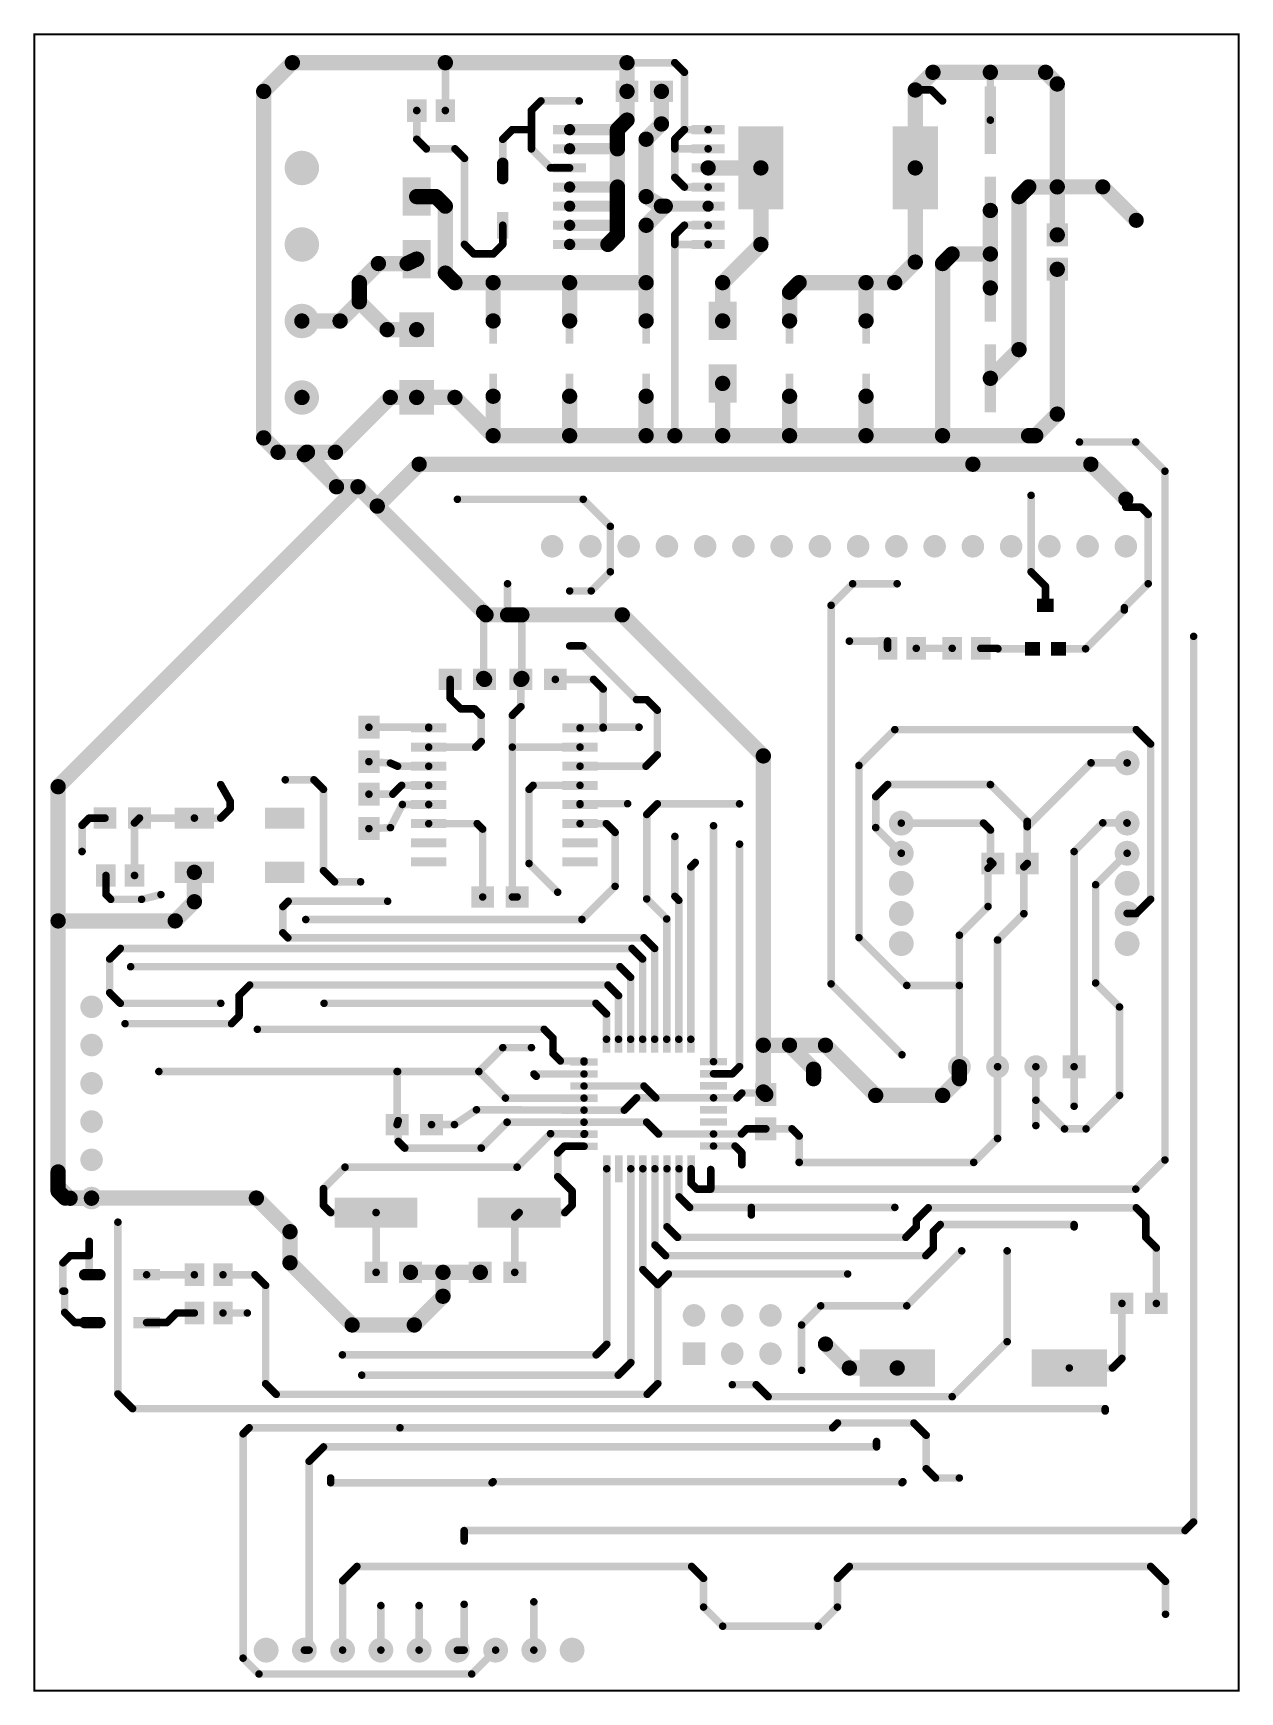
# Model space of a CAD drawing. Extents: x 0 to 80, y 0 to 110.
import ezdxf

# ---------------------------------------------------------------- set-up
doc = ezdxf.new("R2010")
doc.units = 0
doc.layers.add('Board_Outline', color=13, linetype='CONTINUOUS')
doc.layers.add('Top', color=5, linetype='CONTINUOUS')

msp = doc.modelspace()

# ---------------------------------------------------------------- linework, layer by layer
at = {"layer": 'Board_Outline', "linetype": 'CONTINUOUS', "const_width": 0.14}
msp.add_lwpolyline([(-0.0005, 0), (79.9995, 0), (79.9995, 110), (-0.0005, 110), (-0.0005, 0)], dxfattribs=at)
at = {"layer": 'Top', "linetype": 'CONTINUOUS'}
for points, const_width in [([(17.1445, 108.1076), (15.2395, 106.2026)], 1.016), ([(27.3045, 108.1076), (17.1445, 108.1076)], 1.016), ([(27.3045, 108.1076), (39.3695, 108.1076)], 1.016), ([(27.3045, 104.9326), (27.3045, 108.1076)], 0.508), ([(39.3695, 108.1076), (39.3695, 106.2026)], 1.016), ([(39.3695, 108.1076), (42.5445, 108.1076)], 0.508), ([(42.5445, 108.1076), (43.1795, 107.4726)], 0.508), ([(58.5145, 106.2976), (59.6895, 107.4726)], 1.016), ([(59.6895, 107.4726), (63.4995, 107.4726)], 1.016), ([(63.4995, 107.4726), (67.1702, 107.4726)], 1.016), ([(67.1702, 107.4726), (67.9445, 106.6982)], 1.016), ([(43.1795, 107.4726), (43.1795, 103.6626)], 0.508), ([(63.4995, 104.2976), (63.4995, 107.4726)], 0.508), ([(67.9445, 106.6982), (67.9445, 99.8641)], 1.016), ([(15.2395, 106.2026), (15.2395, 83.1952)], 1.016), ([(33.649, 105.5676), (33.0195, 104.9382)], 0.508), ([(36.1945, 105.5676), (33.649, 105.5676)], 0.508), ([(39.3695, 106.2026), (39.3695, 104.2976)], 1.016), ([(41.6555, 106.2026), (41.6555, 104.0436)], 1.016), ([(58.5145, 101.1226), (58.5145, 106.2976)], 1.016), ([(59.5945, 106.2976), (58.5145, 106.2976)], 0.508), ([(60.3245, 105.5676), (59.5945, 106.2976)], 0.508), ([(25.4045, 103.0226), (25.4045, 104.9326)], 0.508), ([(33.0195, 104.9382), (33.0195, 103.6626)], 0.508), ([(39.3695, 104.2976), (38.7345, 103.6626)], 1.016), ([(31.1145, 103.0276), (31.7495, 103.6626)], 0.508), ([(31.7495, 103.6626), (33.0195, 103.6626)], 0.508), ([(33.0195, 103.6626), (33.0195, 102.3926)], 0.508), ([(38.7345, 103.6626), (35.5565, 103.6626)], 0.75), ([(38.7345, 102.3926), (38.7345, 103.6626)], 1.016), ([(41.6555, 104.0436), (40.6395, 103.0276)], 1.016), ([(40.6395, 103.0276), (40.6395, 99.2176)], 1.016), ([(43.1795, 103.6626), (42.5445, 103.0276)], 0.508), ([(44.7565, 103.6626), (43.1795, 103.6626)], 0.508), ([(43.1795, 103.6626), (43.1795, 103.6626)], 0.508), ([(26.0395, 102.3876), (25.4045, 103.0226)], 0.508), ([(27.9445, 102.3876), (26.0395, 102.3876)], 0.508), ([(28.5745, 101.7576), (27.9445, 102.3876)], 0.508), ([(31.1145, 100.9189), (31.1145, 103.0276)], 0.508), ([(33.0195, 102.3926), (34.2895, 101.1226)], 0.508), ([(35.5565, 102.3926), (38.7345, 102.3926)], 0.75), ([(38.7345, 99.8526), (38.7345, 102.3926)], 1.016), ([(38.7345, 102.3926), (38.7345, 102.3926)], 1.016), ([(42.5445, 103.0276), (42.5445, 102.3926)], 0.508), ([(42.5445, 102.3926), (42.5445, 100.4876)], 0.508), ([(42.5445, 102.3926), (42.5445, 102.3926)], 0.508), ([(42.5445, 102.3926), (44.7565, 102.3926)], 0.508), ([(28.5745, 96.0426), (28.5745, 101.7576)], 0.508), ([(34.2895, 101.1226), (35.5565, 101.1226)], 0.508), ([(48.2595, 101.1226), (44.7565, 101.1226)], 1.016), ([(44.7565, 101.1226), (44.7565, 101.1226)], 1.016), ([(48.2595, 96.0426), (48.2595, 101.1226)], 1.016), ([(58.5145, 94.8676), (58.5145, 101.1226)], 1.016), ([(35.5565, 99.8526), (38.7345, 99.8526)], 0.75), ([(38.7345, 98.5826), (38.7345, 99.8526)], 1.016), ([(38.7345, 99.8526), (38.7345, 99.8526)], 1.016), ([(42.5445, 100.4876), (43.1795, 99.8526)], 0.508), ([(66.0511, 99.8641), (65.4045, 99.2176)], 1.016), ([(67.9445, 99.8641), (66.0511, 99.8641)], 1.016), ([(67.9445, 96.6776), (67.9445, 99.8641)], 1.016), ([(67.9445, 99.8641), (67.9445, 99.8641)], 1.016), ([(67.9445, 99.8641), (70.9682, 99.8641)], 1), ([(70.9682, 99.8641), (73.191, 97.6414)], 1), ([(26.6695, 99.2176), (25.3995, 99.2176)], 1.016), ([(27.3045, 98.5826), (26.6695, 99.2176)], 1.016), ([(40.6395, 99.2176), (41.6555, 98.5826)], 1.016), ([(43.1795, 99.8526), (44.7565, 99.8526)], 0.508), ([(65.4045, 99.2176), (65.4045, 89.0576)], 1.016), ([(27.3045, 94.1376), (27.3045, 98.5826)], 1.016), ([(35.5565, 98.5826), (38.7345, 98.5826)], 0.75), ([(38.7345, 97.3126), (38.7345, 98.5826)], 1.016), ([(38.7345, 98.5826), (38.7345, 98.5826)], 1.016), ([(41.9095, 98.5826), (40.6395, 97.3126)], 1.016), ([(41.6555, 98.5826), (41.9095, 98.5826)], 1.016), ([(41.9095, 98.5826), (41.9095, 98.5826)], 1.016), ([(41.9095, 98.5826), (44.7565, 98.5826)], 0.75), ([(63.4995, 95.4076), (63.4995, 98.2976)], 1.016), ([(31.1145, 97.3126), (31.1145, 96.0386)], 0.508), ([(38.7345, 97.3126), (35.5565, 97.3126)], 0.75), ([(38.0995, 96.0426), (38.7345, 96.6776)], 1.016), ([(38.7345, 96.6776), (38.7345, 97.3126)], 1.016), ([(38.7345, 97.3126), (38.7345, 97.3126)], 1.016), ([(40.6395, 97.3126), (40.6395, 93.5026)], 1.016), ([(43.1795, 97.3126), (42.5445, 96.6776)], 0.508), ([(42.5445, 96.6776), (42.5445, 96.0426)], 0.508), ([(44.7565, 97.3126), (43.1795, 97.3126)], 0.508), ([(29.2095, 95.4076), (28.5745, 96.0426)], 0.508), ([(31.1145, 96.0386), (30.4835, 95.4076)], 0.508), ([(35.5565, 96.0426), (38.0995, 96.0426)], 0.75), ([(42.5445, 96.0426), (42.5445, 83.3426)], 0.508), ([(42.5445, 96.0426), (42.5445, 96.0426)], 0.508), ([(42.5445, 96.0426), (44.7565, 96.0426)], 0.508), ([(45.7195, 93.5026), (48.2595, 96.0426)], 1.016), ([(60.3245, 94.7726), (60.9595, 95.4076)], 1.016), ([(60.9595, 95.4076), (63.4995, 95.4076)], 1.016), ([(63.4995, 95.4076), (63.4995, 93.1526)], 1.016), ([(22.8595, 94.7726), (21.5895, 93.5026)], 1.016), ([(24.7645, 94.7726), (22.8595, 94.7726)], 1.016), ([(25.3995, 95.0676), (24.7645, 94.7726)], 1.016), ([(24.7645, 94.7726), (25.3995, 95.0676)], 1.016), ([(25.3995, 95.0676), (24.7645, 94.7726)], 1.016), ([(30.4835, 95.4076), (29.2095, 95.4076)], 0.508), ([(57.1495, 93.5026), (58.5145, 94.8676)], 1.016), ([(60.3245, 83.3426), (60.3245, 94.7726)], 1.016), ([(67.9445, 84.7742), (67.9445, 94.3916)], 1.016), ([(21.5895, 93.5026), (21.5895, 92.2326)], 1.016), ([(27.9395, 93.5026), (27.3045, 94.1376)], 1.016), ([(30.4795, 93.5026), (27.9395, 93.5026)], 1.016), ([(35.5595, 93.5026), (30.4795, 93.5026)], 1.016), ([(30.4795, 93.5026), (30.4795, 90.9626)], 1.016), ([(40.6395, 93.5026), (35.5595, 93.5026)], 1.016), ([(35.5595, 90.9626), (35.5595, 93.5026)], 1.016), ([(35.5595, 93.5026), (35.5595, 93.5026)], 1.016), ([(40.6395, 93.5026), (40.6395, 90.9626)], 1.016), ([(45.7195, 90.9626), (45.7195, 93.5026)], 1.016), ([(50.7995, 93.5026), (50.1645, 92.8676)], 1.016), ([(55.2445, 93.5026), (50.7995, 93.5026)], 1.016), ([(55.2445, 90.9626), (55.2445, 93.5026)], 1.016), ([(55.2445, 93.5026), (57.1495, 93.5026)], 1.016), ([(21.5895, 92.2326), (20.3142, 90.9573)], 1.016), ([(23.4395, 90.3826), (21.5895, 92.2326)], 1.016), ([(50.1645, 92.8676), (50.1645, 90.9626)], 1.016), ([(20.3142, 90.9573), (17.7732, 90.9573)], 1.016), ([(25.3995, 90.3826), (23.4395, 90.3826)], 1.016), ([(65.4045, 89.0576), (63.4995, 87.1526)], 1.016), ([(45.7195, 86.8126), (45.7195, 83.3426)], 1.016), ([(17.7795, 85.8773), (17.7732, 85.8773)], 1.016), ([(17.7795, 85.8826), (17.7795, 85.8773)], 1.016), ([(23.6457, 85.8826), (20.0041, 82.241)], 1.016), ([(25.3995, 85.8826), (23.6457, 85.8826)], 1.016), ([(27.9395, 85.8826), (25.3995, 85.8826)], 1.016), ([(30.4795, 83.3426), (27.9395, 85.8826)], 1.016), ([(30.4795, 85.9626), (30.4795, 83.3426)], 1.016), ([(35.5595, 83.3426), (35.5595, 85.9626)], 1.016), ([(40.6395, 83.3426), (40.6395, 85.9626)], 1.016), ([(50.1645, 83.3426), (50.1645, 85.9626)], 1.016), ([(55.2445, 85.9626), (55.2445, 83.3426)], 1.016), ([(66.513, 83.3426), (67.9445, 84.7742)], 1.016), ([(30.4795, 83.3426), (35.5595, 83.3426)], 1.016), ([(35.5595, 83.3426), (40.6395, 83.3426)], 1.016), ([(40.6395, 83.3426), (42.5445, 83.3426)], 1.016), ([(42.5445, 83.3426), (45.7195, 83.3426)], 1.016), ([(45.7195, 83.3426), (50.1645, 83.3426)], 1.016), ([(45.7195, 83.3426), (45.7195, 83.3426)], 1.016), ([(50.1645, 83.3426), (55.2445, 83.3426)], 1.016), ([(55.2445, 83.3426), (66.0395, 83.3426)], 1.016), ([(66.0395, 83.3426), (60.3245, 83.3426)], 1.016), ([(66.0395, 83.3426), (66.513, 83.3426)], 1.016), ([(66.0395, 83.3426), (66.0395, 83.3426)], 1.016), ([(15.2395, 83.1952), (16.1937, 82.241)], 1.016), ([(16.1937, 82.241), (18.0955, 82.241)], 1.016), ([(18.0955, 82.241), (20.0734, 79.9491)], 1.016), ([(20.0041, 82.241), (18.1492, 82.241)], 1.016), ([(18.1492, 82.241), (20.0734, 79.9491)], 1.016), ([(69.4175, 82.9202), (73.1602, 82.9202)], 0.5), ([(73.1602, 82.9202), (75.0962, 80.9843)], 0.5), ([(17.9402, 82.0823), (20.0734, 79.9491)], 1.016), ([(22.7843, 78.667), (25.5645, 81.4472)], 1.016), ([(25.5645, 81.4472), (62.3395, 81.4472)], 1.016), ([(62.3395, 81.4472), (70.1744, 81.4472)], 1.016), ([(70.1744, 81.4472), (72.4995, 79.1221)], 1.016), ([(1.5872, 60.034), (21.5023, 79.9491)], 1.016), ([(20.0734, 79.9491), (21.5023, 79.9491)], 1.016), ([(21.5023, 79.9491), (22.7843, 78.667)], 1.016), ([(21.5023, 79.9491), (21.5023, 79.9491)], 1.016), ([(75.0962, 80.9843), (75.0962, 35.2464)], 0.5), ([(36.4625, 79.1191), (28.1041, 79.1191)], 0.5), ([(38.2623, 77.3193), (36.4625, 79.1191)], 0.5), ([(66.2052, 79.3832), (66.2052, 74.3027)], 0.5), ([(72.4995, 78.5894), (72.4995, 79.1221)], 0.5), ([(30.0064, 71.4449), (22.7843, 78.667)], 1.016), ([(22.7843, 78.667), (29.8477, 71.6037)], 1.016), ([(73.5085, 78.5894), (72.4995, 78.5894)], 0.5), ([(73.9848, 78.1131), (73.5085, 78.5894)], 0.5), ([(73.9848, 73.5089), (73.9848, 78.1131)], 0.5), ([(38.2623, 74.3027), (38.2623, 77.3193)], 0.5), ([(36.9922, 73.0326), (38.2623, 74.3027)], 0.5), ([(66.2052, 74.3027), (67.1578, 73.3501)], 0.5), ([(31.4353, 71.4449), (31.4353, 73.5089)], 0.5), ([(35.5633, 73.0326), (36.9922, 73.0326)], 0.5), ([(52.9239, 72.08), (54.3528, 73.5089)], 0.5), ([(54.3528, 73.5089), (57.3105, 73.5089)], 0.5), ([(67.1578, 73.3501), (67.1578, 72.08)], 0.5), ([(72.3972, 71.9212), (73.9848, 73.5089)], 0.5), ([(31.4353, 71.4449), (30.0064, 71.4449)], 1.016), ([(30.0064, 71.4449), (39.0561, 71.4449)], 1.016), ([(29.8477, 71.6037), (29.8477, 67.2211)], 0.5), ([(32.3879, 71.4449), (31.4353, 71.4449)], 1.016), ([(32.3879, 67.2219), (32.3879, 71.4449)], 0.5), ([(39.0561, 71.4449), (48.4234, 62.0777)], 1.016), ([(52.9239, 46.9397), (52.9239, 72.08)], 0.5), ([(69.8247, 69.19), (72.3972, 71.7624)], 0.5), ([(72.3972, 71.7624), (72.3972, 71.9212)], 0.5), ([(35.5633, 69.3809), (36.4372, 69.3809)], 0.5), ([(36.4372, 69.3809), (40.0019, 65.8162)], 0.5), ([(54.139, 69.6985), (56.6792, 69.6985)], 0.508), ([(56.6792, 69.6985), (56.6792, 69.2222)], 0.508), ([(58.5792, 69.2222), (60.9659, 69.2222)], 0.5), ([(60.9659, 69.2222), (60.9659, 69.2222)], 0.5), ([(63.9689, 69.2222), (62.8659, 69.2222)], 0.5), ([(64.0011, 69.19), (63.9689, 69.2222)], 0.5), ([(66.3028, 69.19), (64.0011, 69.19)], 0.5), ([(68.0278, 69.19), (69.8247, 69.19)], 0.5), ([(77.0014, 70.016), (77.0014, 11.2069)], 0.5), ([(27.6249, 67.1579), (27.6249, 65.9009)], 0.5), ([(29.8477, 67.2211), (29.8477, 67.2211)], 1.016), ([(29.8477, 67.2211), (29.9109, 67.1579)], 1.016), ([(29.9109, 67.1579), (29.8477, 67.2211)], 0.5), ([(29.8477, 67.2211), (29.9109, 67.1579)], 0.5), ([(32.3239, 67.1579), (32.3879, 67.2219)], 1.016), ([(32.3239, 65.3478), (32.3239, 67.1579)], 0.5), ([(34.6099, 67.1579), (37.1513, 67.1579)], 0.508), ([(37.1513, 67.1579), (37.786, 66.5232)], 0.508), ([(27.6249, 65.9009), (28.3279, 65.1979)], 0.5), ([(37.786, 66.5232), (37.786, 63.9829)], 0.508), ([(28.3279, 65.1979), (29.2677, 65.1979)], 0.5), ([(29.2677, 65.1979), (29.6889, 64.7767)], 0.5), ([(29.6889, 64.7767), (29.6889, 63.0303)], 0.5), ([(31.7529, 64.7767), (32.3239, 65.3478)], 0.5), ([(31.7529, 62.6626), (31.7529, 64.7767)], 0.5), ([(40.0019, 65.8162), (40.6795, 65.8162)], 0.5), ([(40.6795, 65.8162), (41.3825, 65.1132)], 0.5), ([(41.3825, 65.1132), (41.3825, 62.1459)], 0.5), ([(22.2269, 63.9824), (26.1995, 63.9824)], 0.5), ([(26.1995, 63.9824), (26.1995, 63.9326)], 0.5), ([(37.786, 63.9326), (36.2495, 63.9326)], 0.508), ([(37.786, 63.9829), (37.786, 63.9829)], 0.508), ([(37.786, 63.9829), (40.1675, 63.9829)], 0.508), ([(37.786, 63.9829), (37.786, 63.9326)], 0.508), ([(57.1555, 63.8241), (54.774, 61.4426)], 0.5), ([(73.191, 63.8241), (57.1555, 63.8241)], 0.5), ([(74.1436, 62.8715), (73.191, 63.8241)], 0.5), ([(29.3212, 62.6626), (26.1995, 62.6626)], 0.5), ([(29.6889, 63.0303), (29.3212, 62.6626)], 0.5), ([(36.2495, 62.6626), (31.7529, 62.6626)], 0.5), ([(31.7529, 62.6626), (31.7529, 52.7104)], 0.5), ([(74.1436, 52.5517), (74.1436, 62.8715)], 0.5), ([(23.6558, 61.6014), (22.2269, 61.6964)], 0.5), ([(24.1321, 61.3926), (23.6558, 61.6014)], 0.5), ([(41.3825, 62.1459), (40.6292, 61.3926)], 0.5), ([(48.4234, 62.0777), (48.4234, 42.8669)], 1.016), ([(54.774, 61.4426), (54.774, 50.0114)], 0.5), ([(65.951, 57.3779), (70.189, 61.616)], 0.508), ([(70.189, 61.616), (72.5847, 61.616)], 0.508), ([(18.5752, 60.49), (16.67, 60.49)], 0.5), ([(16.67, 60.49), (16.67, 60.49)], 0.5), ([(19.2103, 59.8549), (18.5752, 60.49)], 0.5), ([(26.1995, 61.3926), (24.1321, 61.3926)], 0.5), ([(40.6292, 61.3926), (36.2495, 61.3926)], 0.5), ([(1.5872, 51.1228), (1.5872, 60.034)], 1.016), ([(12.3833, 60.1725), (13.0184, 59.0611)], 0.5), ([(19.2103, 54.4569), (19.2103, 59.8549)], 0.5), ([(23.8145, 59.5374), (22.2269, 59.5374)], 0.5), ([(24.3997, 60.1226), (23.8145, 59.5374)], 0.5), ([(26.1995, 60.1226), (24.3997, 60.1226)], 0.5), ([(32.8642, 59.8549), (33.1319, 60.1226)], 0.5), ([(32.8642, 54.9332), (32.8642, 59.8549)], 0.5), ([(33.1319, 60.1226), (36.2495, 60.1226)], 0.5), ([(55.8854, 59.3786), (56.6792, 60.1725)], 0.508), ([(55.8854, 57.3153), (55.8854, 59.3786)], 0.508), ([(56.6792, 60.1725), (63.5062, 60.1725)], 0.508), ([(63.5062, 60.1725), (65.951, 57.7277)], 0.508), ([(13.0184, 58.5848), (12.3833, 57.9497)], 0.5), ([(13.0184, 59.0611), (13.0184, 58.5848)], 0.5), ([(24.4496, 58.8526), (23.6558, 57.3147)], 0.5), ([(26.1995, 58.8526), (24.4496, 58.8526)], 0.5), ([(39.4098, 58.9028), (36.2495, 58.9028)], 0.5), ([(36.2495, 58.9028), (36.2495, 58.8526)], 0.5), ([(41.3826, 58.8945), (40.6796, 58.1915)], 0.5), ([(40.6796, 58.1915), (40.6796, 52.5804)], 0.5), ([(46.8428, 58.8945), (41.3826, 58.8945)], 0.5), ([(3.1749, 57.4734), (3.6512, 57.9497)], 0.508), ([(3.1749, 55.727), (3.1749, 57.4734)], 0.508), ([(3.6512, 57.9497), (4.6993, 57.9497)], 0.508), ([(6.9853, 57.9497), (6.6625, 57.627)], 0.508), ([(6.6625, 57.627), (6.6625, 54.1393)], 0.508), ([(10.6369, 57.9497), (6.9853, 57.9497)], 0.508), ([(6.9853, 57.9497), (6.9853, 57.9497)], 0.508), ([(12.3833, 57.9497), (10.6369, 57.9497)], 0.5), ([(23.6558, 57.3147), (22.2269, 57.2514)], 0.5), ([(26.1995, 57.5826), (29.421, 57.5826)], 0.5), ([(29.421, 57.5826), (29.7844, 57.2192)], 0.5), ([(29.7844, 57.2192), (29.7844, 52.7104)], 0.5), ([(37.9944, 57.5826), (36.2495, 57.5826)], 0.5), ([(38.5798, 56.9971), (37.9944, 57.5826)], 0.5), ([(45.1159, 57.4405), (45.1159, 41.7715)], 0.5), ([(57.5847, 55.616), (55.8854, 57.3153)], 0.508), ([(63.0461, 57.616), (57.5847, 57.616)], 0.5), ([(63.5062, 57.1559), (63.0461, 57.616)], 0.5), ([(63.5062, 55.0919), (63.5062, 57.1559)], 0.5), ([(65.951, 57.7277), (65.951, 57.3779)], 0.508), ([(65.951, 57.3779), (65.951, 57.3779)], 0.508), ([(65.951, 57.3779), (65.951, 54.9332)], 0.508), ([(69.063, 55.727), (70.9682, 57.6322)], 0.5), ([(70.9682, 57.6322), (72.5685, 57.6322)], 0.5), ([(72.5685, 57.6322), (72.5847, 57.616)], 0.5), ([(38.5798, 53.4151), (38.5798, 56.9971)], 0.5), ([(42.5491, 56.7313), (42.5491, 52.7486)], 0.5), ([(46.8429, 56.2193), (46.8429, 41.4452)], 0.5), ([(34.7694, 53.028), (32.8642, 54.9332)], 0.5), ([(43.9008, 55.0043), (43.6079, 54.7113)], 0.5), ([(63.3474, 54.6156), (63.665, 54.9332)], 0.5), ([(63.665, 54.9332), (63.5062, 55.0919)], 0.5), ([(65.951, 54.9332), (65.7289, 54.7111)], 0.508), ([(69.063, 41.438), (69.063, 55.727)], 0.5), ([(70.4919, 53.5232), (72.5847, 55.616)], 0.5), ([(4.7625, 52.8692), (4.7625, 54.1393)], 0.5), ([(10.6369, 54.3497), (10.6369, 52.3929)], 1.016), ([(19.9501, 53.7171), (19.2103, 54.4569)], 0.5), ([(43.6079, 54.7113), (43.6079, 43.2635)], 0.5), ([(63.3474, 52.0754), (63.3474, 54.6156)], 0.5), ([(65.7289, 54.7111), (65.7289, 51.5991)], 0.508), ([(5.0801, 52.5517), (4.7625, 52.8692)], 0.5), ([(8.4142, 52.8692), (7.1309, 52.5517)], 0.5), ([(10.6369, 52.3929), (9.3668, 51.1228)], 1.016), ([(21.6785, 53.7171), (19.9501, 53.7171)], 0.5), ([(31.7529, 52.7104), (32.0704, 52.7104)], 0.5), ([(36.3779, 51.2132), (38.5798, 53.4151)], 0.5), ([(42.5491, 52.7486), (42.8079, 52.4899)], 0.5), ([(70.4919, 46.9948), (70.4919, 53.5232)], 0.5), ([(7.1309, 52.5517), (5.0801, 52.5517)], 0.5), ([(16.8641, 52.4282), (16.5113, 52.0754)], 0.5), ([(16.5113, 52.0754), (16.5113, 50.3289)], 0.5), ([(23.4734, 52.4282), (16.8641, 52.4282)], 0.5), ([(40.6796, 52.5804), (42.0079, 51.2522)], 0.5), ([(42.8079, 52.4899), (42.8079, 43.2635)], 0.5), ([(61.443, 50.171), (63.3474, 52.0754)], 0.5), ([(65.7289, 51.5991), (63.983, 49.8532)], 0.508), ([(72.5847, 51.616), (73.2079, 51.616)], 0.5), ([(73.2079, 51.616), (74.1436, 52.5517)], 0.5), ([(9.3668, 51.1228), (1.5872, 51.1228)], 1.016), ([(1.5872, 51.1228), (1.5872, 34.4523)], 1.016), ([(18.0335, 51.2132), (36.3779, 51.2132)], 0.5), ([(42.0079, 51.2522), (42.0079, 43.2635)], 0.5), ([(16.5113, 50.3289), (16.842, 49.9982)], 0.5), ([(16.842, 49.9982), (40.5048, 49.9982)], 0.5), ([(40.5048, 49.9982), (41.2079, 49.2952)], 0.5), ([(54.774, 50.0114), (57.9494, 46.8361)], 0.5), ([(61.443, 46.8361), (61.443, 50.171)], 0.5), ([(63.983, 49.8532), (63.983, 41.438)], 0.508), ([(5.0128, 48.5922), (5.7158, 49.2952)], 0.5), ([(5.0128, 46.3532), (5.0128, 48.5922)], 0.5), ([(5.7158, 49.2952), (39.7048, 49.2952)], 0.5), ([(39.7048, 49.2952), (40.4079, 48.5922)], 0.5), ([(40.4079, 48.5922), (40.4079, 43.2635)], 0.5), ([(41.2079, 49.2952), (41.2079, 43.2635)], 0.5), ([(6.4027, 48.0802), (38.9048, 48.0802)], 0.5), ([(38.9048, 48.0802), (39.6079, 47.3772)], 0.5), ([(39.6079, 47.3772), (39.6079, 43.2635)], 0.5), ([(5.7158, 45.6502), (5.0128, 46.3532)], 0.5), ([(13.6049, 46.1622), (14.3079, 46.8652)], 0.5), ([(13.6049, 44.7927), (13.6049, 46.1622)], 0.5), ([(14.3079, 46.8652), (38.1048, 46.8652)], 0.5), ([(38.1048, 46.8652), (38.8079, 46.1622)], 0.5), ([(38.8079, 46.1622), (38.8079, 43.2635)], 0.5), ([(57.6318, 42.2318), (52.9239, 46.9397)], 0.5), ([(57.9494, 46.8361), (61.443, 46.8361)], 0.5), ([(61.443, 41.438), (61.443, 46.8361)], 0.5), ([(72.0796, 45.4072), (70.4919, 46.9948)], 0.5), ([(12.3899, 45.6502), (5.7158, 45.6502)], 0.5), ([(19.2485, 45.6502), (37.3048, 45.6502)], 0.5), ([(37.3048, 45.6502), (38.0079, 44.9472)], 0.5), ([(38.0079, 44.9472), (38.0079, 43.2635)], 0.5), ([(72.0796, 39.5328), (72.0796, 45.4072)], 0.5), ([(6.0327, 44.2958), (13.108, 44.2958)], 0.5), ([(13.108, 44.2958), (13.6049, 44.7927)], 0.5), ([(14.8199, 43.9233), (33.8718, 43.9233)], 0.5), ([(33.8718, 43.9233), (34.4519, 43.3432)], 0.5), ([(29.5302, 41.1205), (31.1178, 42.7081)], 0.5), ([(31.1178, 42.7081), (33.023, 42.7081)], 0.5), ([(34.4519, 43.3432), (34.4519, 42.3126)], 0.5), ([(48.4234, 42.8669), (50.162, 42.8669)], 1.016), ([(48.4234, 39.7622), (48.4234, 42.8669)], 1.016), ([(51.7575, 41.2715), (50.162, 42.8669)], 1.016), ([(50.162, 42.8669), (52.5513, 42.8669)], 1.016), ([(52.5513, 42.8669), (55.8854, 39.5328)], 1.016), ([(34.4519, 42.3126), (34.9411, 41.8235)], 0.5), ([(34.9411, 41.8235), (36.5159, 41.8235)], 0.5), ([(36.5159, 41.8235), (36.5159, 41.7555)], 0.5), ([(45.1159, 41.7715), (45.1159, 41.7715)], 0.5), ([(61.443, 40.645), (61.443, 41.438)], 1.016), ([(8.2775, 41.1205), (24.1321, 41.1205)], 0.5), ([(24.1004, 37.596), (24.1004, 41.1205)], 0.5), ([(24.1321, 41.1205), (29.5302, 41.1205)], 0.5), ([(29.5302, 41.1205), (31.2951, 39.3555)], 0.5), ([(33.3405, 40.8029), (33.1879, 40.9555)], 0.5), ([(33.1879, 40.9555), (36.5159, 40.9555)], 0.5), ([(46.3692, 40.9715), (45.1159, 40.9715)], 0.5), ([(46.8429, 41.4452), (46.3692, 40.9715)], 0.5), ([(51.7575, 40.6442), (51.7575, 41.2715)], 1.016), ([(60.3309, 39.5328), (61.443, 40.645)], 1.016), ([(63.983, 41.438), (63.983, 36.6755)], 0.508), ([(66.523, 41.438), (66.523, 37.5301)], 0.5), ([(66.523, 41.438), (66.523, 39.215)], 0.5), ([(69.063, 38.8126), (69.063, 41.438)], 0.5), ([(40.4973, 40.1555), (36.5159, 40.1555)], 0.5), ([(41.2813, 39.3715), (40.4973, 40.1555)], 0.5), ([(46.6744, 39.3715), (46.9945, 39.6916)], 0.5), ([(46.9945, 39.6916), (48.494, 39.6916)], 0.5), ([(48.5851, 39.6005), (48.4234, 39.7622)], 1.016), ([(48.494, 39.6916), (48.5851, 39.6005)], 0.5), ([(55.8854, 39.5328), (60.3309, 39.5328)], 1.016), ([(69.8569, 37.3101), (72.0796, 39.5328)], 0.5), ([(27.9108, 37.596), (29.3714, 38.5802)], 0.5), ([(29.3714, 38.5802), (36.5159, 38.5555)], 0.5), ([(31.2951, 39.3555), (36.5159, 39.3555)], 0.5), ([(36.5159, 38.5555), (39.1902, 38.5555)], 0.5), ([(39.1902, 38.5555), (40.0062, 39.3715)], 0.5), ([(40.0062, 39.3715), (45.1159, 39.3715)], 0.5), ([(45.1159, 39.3715), (41.2813, 39.3715)], 0.5), ([(45.1159, 39.3715), (46.6744, 39.3715)], 0.5), ([(66.523, 39.215), (68.428, 37.3101)], 0.5), ([(24.1004, 37.596), (24.1774, 37.8575)], 0.508), ([(24.1774, 37.8575), (24.1774, 36.4709)], 0.508), ([(26.3864, 37.596), (27.9108, 37.596)], 0.5), ([(29.6889, 36.0399), (31.4045, 37.7555)], 0.508), ([(31.4045, 37.7555), (36.5159, 37.7555)], 0.508), ([(36.5159, 37.7555), (40.6746, 37.7555)], 0.508), ([(40.6746, 37.7555), (41.4586, 36.9715)], 0.508), ([(46.9735, 36.9715), (47.3164, 37.3145)], 0.508), ([(47.3164, 37.3145), (48.5851, 37.3145)], 0.508), ([(50.3242, 37.3145), (48.5851, 37.3145)], 0.5), ([(50.8049, 36.8338), (50.3242, 37.3145)], 0.5), ([(68.428, 37.3101), (69.8569, 37.3101)], 0.5), ([(24.1774, 36.4709), (24.6084, 36.0399)], 0.508), ([(32.0704, 34.7698), (34.2931, 36.9925)], 0.508), ([(34.2931, 36.9925), (36.5529, 36.9925)], 0.508), ([(35.2026, 36.1555), (34.7694, 35.7224)], 0.508), ([(36.5159, 36.1555), (35.2026, 36.1555)], 0.508), ([(36.5529, 36.9925), (36.5159, 36.9555)], 0.508), ([(41.4586, 36.9715), (45.1159, 36.9715)], 0.508), ([(45.1159, 36.9715), (46.9735, 36.9715)], 0.508), ([(45.1159, 36.1715), (46.5453, 36.1715)], 0.5), ([(46.5453, 36.1715), (46.9945, 35.7224)], 0.5), ([(50.8049, 35.0873), (50.8049, 36.8338)], 0.5), ([(63.983, 36.6755), (62.3948, 35.0873)], 0.508), ([(24.6084, 36.0399), (29.6889, 36.0399)], 0.508), ([(34.7694, 35.7224), (34.7694, 34.1347)], 0.508), ([(46.9945, 35.7224), (46.9945, 34.9286)], 0.5), ([(62.3948, 35.0873), (50.8049, 35.0873)], 0.508), ([(75.0962, 35.2464), (73.1602, 33.3105)], 0.5), ([(1.5872, 34.4523), (1.5872, 33.1821)], 1.016), ([(1.5872, 34.4523), (1.5872, 34.4523)], 1.016), ([(1.5872, 34.4523), (1.5872, 33.4997)], 1.016), ([(19.2103, 33.3409), (20.6392, 34.7698)], 0.508), ([(20.6392, 34.7698), (32.0704, 34.7698)], 0.508), ([(34.7694, 34.1347), (35.722, 33.1821)], 0.508), ([(38.0239, 23.0093), (38.0239, 34.6635)], 0.5), ([(39.6239, 21.7943), (39.6239, 34.6635)], 0.5), ([(40.4239, 34.6635), (40.4239, 27.9647)], 0.5), ([(41.2239, 29.5948), (41.2239, 34.6635)], 0.5), ([(42.0239, 34.6635), (42.0239, 30.8097)], 0.5), ([(42.8239, 34.6635), (42.8239, 32.7986)], 0.5), ([(43.6239, 34.6635), (43.6239, 33.6949)], 0.5), ([(44.9305, 33.3105), (44.9305, 34.611)], 0.5), ([(44.9305, 33.3105), (44.9305, 34.611)], 0.5), ([(1.5872, 33.4997), (2.381, 32.7058)], 1.016), ([(1.5872, 33.1821), (2.0524, 32.717)], 1.016), ([(2.0524, 32.717), (3.8098, 32.717)], 1.016), ([(2.381, 32.7058), (3.7987, 32.7058)], 1.016), ([(3.7987, 32.7058), (3.8098, 32.717)], 1.016), ([(3.8098, 32.717), (14.7537, 32.717)], 1.016), ([(14.7537, 32.717), (16.9876, 30.4831)], 1.016), ([(19.2103, 32.2295), (19.2103, 33.3409)], 0.508), ([(35.722, 33.1821), (35.722, 32.2295)], 0.508), ([(42.8239, 32.7986), (43.5269, 32.0955)], 0.5), ([(43.6239, 33.6949), (44.0083, 33.3105)], 0.5), ([(44.0083, 33.3105), (44.9305, 33.3105)], 0.5), ([(73.1602, 33.3105), (44.9305, 33.3105)], 0.5), ([(19.6866, 31.7532), (19.2103, 32.2295)], 0.508), ([(22.7032, 31.7532), (19.6866, 31.7532)], 0.508), ([(22.7035, 31.7532), (22.7032, 31.7532)], 0.508), ([(22.7035, 27.7836), (22.7035, 31.7532)], 0.508), ([(32.2032, 31.7532), (31.9115, 31.4616)], 0.508), ([(35.2457, 31.7532), (32.2032, 31.7532)], 0.508), ([(35.722, 32.2295), (35.2457, 31.7532)], 0.508), ([(43.5269, 32.0955), (47.6295, 32.0955)], 0.5), ([(47.6295, 32.0955), (47.6295, 31.5945)], 0.5), ([(57.1573, 32.0955), (47.6295, 32.0955)], 0.5), ([(58.5844, 31.2769), (59.3783, 32.0708)], 0.5), ([(59.3783, 32.0708), (73.191, 32.0708)], 0.5), ([(73.191, 32.0708), (73.826, 31.4357)], 0.5), ([(5.5564, 31.1182), (5.5564, 19.7112)], 0.5), ([(16.9876, 30.4831), (16.9876, 28.4191)], 1.016), ([(31.9115, 31.4616), (31.9115, 27.7836)], 0.508), ([(42.0239, 30.8097), (42.7269, 30.1067)], 0.5), ([(57.8905, 30.1067), (58.5844, 30.8006)], 0.5), ([(58.5844, 30.8006), (58.5844, 31.2769)], 0.5), ([(60.1721, 30.9594), (59.71, 30.4973)], 0.5), ([(69.063, 30.9594), (60.1721, 30.9594)], 0.5), ([(69.063, 30.8006), (69.063, 30.9594)], 0.5), ([(73.826, 31.4357), (73.826, 30.102)], 0.5), ([(3.6512, 29.848), (3.6512, 27.625)], 0.5), ([(3.6512, 29.848), (3.6512, 28.8954)], 0.5), ([(41.9269, 28.8917), (41.2239, 29.5948)], 0.5), ([(42.7269, 30.1067), (57.8905, 30.1067)], 0.5), ([(59.71, 30.4973), (59.71, 29.3859)], 0.5), ([(73.826, 30.102), (74.5244, 29.4037)], 0.5), ([(2.381, 28.8954), (1.9047, 28.4191)], 0.5), ([(1.9047, 28.4191), (1.9047, 26.5378)], 0.5), ([(3.6512, 28.8954), (2.381, 28.8954)], 0.5), ([(16.9876, 28.4191), (21.1155, 24.2912)], 1.016), ([(59.2158, 28.8917), (41.9269, 28.8917)], 0.5), ([(57.9494, 25.5613), (61.601, 29.213)], 0.5), ([(59.71, 29.3859), (59.2158, 28.8917)], 0.5), ([(64.6176, 29.213), (64.6176, 23.1798)], 0.5), ([(74.5244, 29.4037), (74.5244, 25.7201)], 0.5), ([(3.6512, 27.625), (3.8552, 27.625)], 0.5), ([(7.4616, 27.625), (10.6366, 27.625)], 0.5), ([(10.6366, 27.625), (10.6366, 27.625)], 0.5), ([(14.6636, 27.625), (12.5366, 27.625)], 0.5), ([(15.3666, 26.9219), (14.6636, 27.625)], 0.5), ([(27.1486, 27.7836), (24.9895, 27.7836)], 1.016), ([(27.1486, 26.1964), (27.1486, 27.7836)], 1.016), ([(27.1486, 27.7836), (27.1486, 27.7836)], 1.016), ([(27.1486, 27.7836), (29.6255, 27.7836)], 1.016), ([(40.4239, 27.9647), (41.4148, 26.9737)], 0.5), ([(41.4148, 26.9737), (42.1178, 27.6767)], 0.5), ([(42.1178, 27.6767), (54.0243, 27.6767)], 0.5), ([(1.9047, 26.5378), (2.023, 26.5378)], 0.5), ([(2.023, 26.5378), (2.023, 25.1255)], 0.5), ([(15.3666, 20.3883), (15.3666, 26.9219)], 0.5), ([(25.2434, 24.2912), (27.1486, 26.1964)], 1.016), ([(41.4148, 26.9737), (41.4148, 20.3883)], 0.5), ([(2.023, 25.1255), (2.6989, 24.4496)], 0.5), ([(9.4384, 25.0846), (8.8034, 24.4496)], 0.5), ([(10.6365, 25.0846), (9.4384, 25.0846)], 0.5), ([(14.1516, 25.085), (12.5365, 25.085)], 0.5), ([(12.5365, 25.085), (12.5365, 25.0846)], 0.5), ([(50.9636, 24.2912), (52.2338, 25.5613)], 0.5), ([(52.2338, 25.5613), (57.9494, 25.5613)], 0.5), ([(72.2384, 22.0685), (72.2384, 25.7201)], 0.5), ([(2.6989, 24.4496), (3.8555, 24.4496)], 0.5), ([(8.8034, 24.4496), (7.4619, 24.4496)], 0.5), ([(21.1155, 24.2912), (25.2434, 24.2912)], 1.016), ([(50.9636, 21.2746), (50.9636, 24.2912)], 0.5), ([(37.3208, 22.3063), (38.0239, 23.0093)], 0.5), ([(52.5513, 23.0211), (54.139, 21.4334)], 1.016), ([(64.6176, 23.1798), (60.9659, 19.5282)], 0.5), ([(20.4635, 22.3063), (37.3208, 22.3063)], 0.5), ([(38.7866, 20.9571), (39.6239, 21.7943)], 0.5), ([(71.6033, 21.4334), (72.2384, 22.0685)], 0.5), ([(21.7506, 20.9571), (38.7866, 20.9571)], 0.5), ([(54.139, 21.4334), (57.3143, 21.4334)], 1.016), ([(68.7443, 21.4334), (71.6033, 21.4334)], 0.5), ([(5.5564, 19.7112), (6.5332, 18.7344)], 0.5), ([(16.0696, 19.6853), (15.3666, 20.3883)], 0.5), ([(40.7118, 19.6853), (16.0696, 19.6853)], 0.5), ([(41.4148, 20.3883), (40.7118, 19.6853)], 0.5), ([(47.9471, 20.322), (46.3594, 20.322)], 0.5), ([(48.7409, 19.5282), (47.9471, 20.322)], 0.5), ([(6.5332, 18.7344), (71.127, 18.7344)], 0.5), ([(60.9659, 19.5282), (48.7409, 19.5282)], 0.5), ([(71.127, 18.7344), (71.127, 18.5756)], 0.5), ([(13.8718, 17.0644), (14.2717, 17.4642)], 0.5), ([(14.2717, 17.4642), (24.2908, 17.4642)], 0.5), ([(24.2908, 17.4642), (53.0276, 17.4642)], 0.5), ([(53.0276, 17.4642), (53.3451, 17.7818)], 0.5), ([(53.3451, 17.7818), (58.4257, 17.7818)], 0.5), ([(58.4257, 17.7818), (59.2379, 16.9696)], 0.5), ([(13.8718, 2.1665), (13.8718, 17.0644)], 0.5), ([(55.9423, 16.5523), (55.9423, 16.1941)], 0.5), ([(59.2379, 16.9696), (59.2379, 14.7468)], 0.5), ([(19.2103, 16.1941), (18.2577, 15.2415)], 0.5), ([(18.2577, 15.2415), (18.2577, 2.6989)], 0.5), ([(55.9423, 16.1941), (19.2103, 16.1941)], 0.5), ([(19.6866, 13.8126), (19.6866, 14.1301)], 0.5), ([(59.2379, 14.7468), (59.8546, 14.1301)], 0.5), ([(59.8546, 14.1301), (61.4422, 14.1301)], 0.5), ([(30.4079, 13.8126), (19.6866, 13.8126)], 0.5), ([(30.4769, 13.8816), (30.4079, 13.8126)], 0.5), ([(57.7008, 13.8816), (30.4769, 13.8816)], 0.5), ([(57.6318, 13.8126), (57.7008, 13.8816)], 0.5), ([(77.0014, 11.2069), (76.4317, 10.6373)], 0.5), ([(76.4317, 10.6373), (28.5534, 10.6373)], 0.5), ([(28.5534, 10.6373), (28.5534, 9.945)], 0.5), ([(21.433, 8.2558), (20.482, 7.3048)], 0.5), ([(43.6604, 8.2558), (21.433, 8.2558)], 0.5), ([(44.4542, 7.4619), (43.6604, 8.2558)], 0.5), ([(44.4542, 5.5567), (44.4542, 7.4619)], 0.5), ([(54.139, 8.2558), (53.3451, 7.4619)], 0.5), ([(53.3451, 7.4619), (53.3451, 5.5567)], 0.5), ([(74.1436, 8.2558), (54.139, 8.2558)], 0.5), ([(75.1344, 7.265), (74.1436, 8.2558)], 0.5), ([(20.482, 7.3048), (20.482, 2.6989)], 0.5), ([(75.1344, 5.0804), (75.1344, 7.265)], 0.5), ([(23.022, 5.6598), (23.022, 2.6989)], 0.5), ([(25.562, 5.6597), (25.562, 2.6989)], 0.5), ([(28.5534, 5.7414), (28.5534, 2.6989)], 0.5), ([(33.182, 5.905), (33.182, 5.905)], 0.5), ([(33.182, 5.905), (33.182, 2.6989)], 0.5), ([(45.7243, 4.2866), (44.4542, 5.5567)], 0.5), ([(53.3451, 5.5567), (52.075, 4.2866)], 0.5), ([(52.075, 4.2866), (45.7243, 4.2866)], 0.5), ([(14.9271, 1.1113), (13.8718, 2.1665)], 0.5), ([(18.2577, 2.6989), (17.942, 2.6989)], 0.5), ([(28.5534, 2.6989), (28.102, 2.6989)], 0.5), ([(30.642, 2.6989), (29.0544, 1.1113)], 0.5), ([(29.0544, 1.1113), (14.9271, 1.1113)], 0.5)]:
    msp.add_lwpolyline(points, dxfattribs=dict(at, const_width=const_width))
for points, const_width in [([(16.8905, 108.1076, 1), (17.3985, 108.1076, 1), (16.8905, 108.1076, 1)], 0.508), ([(16.8905, 108.1076, 1), (17.3985, 108.1076, 1), (16.8905, 108.1076, 1)], 0.508), ([(27.0505, 108.1076, 1), (27.5585, 108.1076, 1), (27.0505, 108.1076, 1)], 0.508), ([(27.0505, 108.1076, 1), (27.5585, 108.1076, 1), (27.0505, 108.1076, 1)], 0.508), ([(27.1775, 108.1076, 1), (27.4315, 108.1076, 1), (27.1775, 108.1076, 1)], 0.254), ([(39.1155, 108.1076, 1), (39.6235, 108.1076, 1), (39.1155, 108.1076, 1)], 0.508), ([(39.1155, 108.1076, 1), (39.6235, 108.1076, 1), (39.1155, 108.1076, 1)], 0.508), ([(39.2425, 108.1076, 1), (39.4965, 108.1076, 1), (39.2425, 108.1076, 1)], 0.254), ([(42.4175, 108.1076, 1), (42.6715, 108.1076, 1), (42.4175, 108.1076, 1)], 0.254), ([(42.4175, 108.1076, 1), (42.6715, 108.1076, 1), (42.4175, 108.1076, 1)], 0.254), ([(59.4355, 107.4726, 1), (59.9435, 107.4726, 1), (59.4355, 107.4726, 1)], 0.508), ([(59.4355, 107.4726, 1), (59.9435, 107.4726, 1), (59.4355, 107.4726, 1)], 0.508), ([(63.2455, 107.4726, 1), (63.7535, 107.4726, 1), (63.2455, 107.4726, 1)], 0.508), ([(63.2455, 107.4726, 1), (63.7535, 107.4726, 1), (63.2455, 107.4726, 1)], 0.508), ([(66.9162, 107.4726, 1), (67.4242, 107.4726, 1), (66.9162, 107.4726, 1)], 0.508), ([(66.9162, 107.4726, 1), (67.4242, 107.4726, 1), (66.9162, 107.4726, 1)], 0.508), ([(43.0525, 107.4726, 1), (43.3065, 107.4726, 1), (43.0525, 107.4726, 1)], 0.254), ([(43.0525, 107.4726, 1), (43.3065, 107.4726, 1), (43.0525, 107.4726, 1)], 0.254), ([(63.3725, 107.4726, 1), (63.6265, 107.4726, 1), (63.3725, 107.4726, 1)], 0.254), ([(67.6905, 106.6982, 1), (68.1985, 106.6982, 1), (67.6905, 106.6982, 1)], 0.508), ([(67.6905, 106.6982, 1), (68.1985, 106.6982, 1), (67.6905, 106.6982, 1)], 0.508), ([(14.9855, 106.2026, 1), (15.4935, 106.2026, 1), (14.9855, 106.2026, 1)], 0.508), ([(14.9855, 106.2026, 1), (15.4935, 106.2026, 1), (14.9855, 106.2026, 1)], 0.508), ([(33.522, 105.5676, 1), (33.776, 105.5676, 1), (33.522, 105.5676, 1)], 0.254), ([(33.522, 105.5676, 1), (33.776, 105.5676, 1), (33.522, 105.5676, 1)], 0.254), ([(36.0675, 105.5676, 1), (36.3215, 105.5676, 1), (36.0675, 105.5676, 1)], 0.254), ([(39.1155, 106.2026, 1), (39.6235, 106.2026, 1), (39.1155, 106.2026, 1)], 0.508), ([(39.1155, 106.2026, 1), (39.6235, 106.2026, 1), (39.1155, 106.2026, 1)], 0.508), ([(41.4015, 106.2026, 1), (41.9095, 106.2026, 1), (41.4015, 106.2026, 1)], 0.508), ([(58.2605, 106.2976, 1), (58.7685, 106.2976, 1), (58.2605, 106.2976, 1)], 0.508), ([(58.2605, 106.2976, 1), (58.7685, 106.2976, 1), (58.2605, 106.2976, 1)], 0.508), ([(58.3875, 106.2976, 1), (58.6415, 106.2976, 1), (58.3875, 106.2976, 1)], 0.254), ([(59.4675, 106.2976, 1), (59.7215, 106.2976, 1), (59.4675, 106.2976, 1)], 0.254), ([(59.4675, 106.2976, 1), (59.7215, 106.2976, 1), (59.4675, 106.2976, 1)], 0.254), ([(60.1975, 105.5676, 1), (60.4515, 105.5676, 1), (60.1975, 105.5676, 1)], 0.254), ([(25.2775, 104.9326, 1), (25.5315, 104.9326, 1), (25.2775, 104.9326, 1)], 0.254), ([(27.1775, 104.9326, 1), (27.4315, 104.9326, 1), (27.1775, 104.9326, 1)], 0.254), ([(32.8925, 104.9382, 1), (33.1465, 104.9382, 1), (32.8925, 104.9382, 1)], 0.254), ([(32.8925, 104.9382, 1), (33.1465, 104.9382, 1), (32.8925, 104.9382, 1)], 0.254), ([(39.1155, 104.2976, 1), (39.6235, 104.2976, 1), (39.1155, 104.2976, 1)], 0.508), ([(39.1155, 104.2976, 1), (39.6235, 104.2976, 1), (39.1155, 104.2976, 1)], 0.508), ([(31.6225, 103.6626, 1), (31.8765, 103.6626, 1), (31.6225, 103.6626, 1)], 0.254), ([(31.6225, 103.6626, 1), (31.8765, 103.6626, 1), (31.6225, 103.6626, 1)], 0.254), ([(32.8925, 103.6626, 1), (33.1465, 103.6626, 1), (32.8925, 103.6626, 1)], 0.254), ([(32.8925, 103.6626, 1), (33.1465, 103.6626, 1), (32.8925, 103.6626, 1)], 0.254), ([(32.8925, 103.6626, 1), (33.1465, 103.6626, 1), (32.8925, 103.6626, 1)], 0.254), ([(35.369, 103.6626, 1), (35.744, 103.6626, 1), (35.369, 103.6626, 1)], 0.375), ([(38.4805, 103.6626, 1), (38.9885, 103.6626, 1), (38.4805, 103.6626, 1)], 0.508), ([(38.4805, 103.6626, 1), (38.9885, 103.6626, 1), (38.4805, 103.6626, 1)], 0.508), ([(38.547, 103.6626, 1), (38.922, 103.6626, 1), (38.547, 103.6626, 1)], 0.375), ([(40.3855, 103.0276, 1), (40.8935, 103.0276, 1), (40.3855, 103.0276, 1)], 0.508), ([(40.3855, 103.0276, 1), (40.8935, 103.0276, 1), (40.3855, 103.0276, 1)], 0.508), ([(41.4015, 104.0436, 1), (41.9095, 104.0436, 1), (41.4015, 104.0436, 1)], 0.508), ([(41.4015, 104.0436, 1), (41.9095, 104.0436, 1), (41.4015, 104.0436, 1)], 0.508), ([(43.0525, 103.6626, 1), (43.3065, 103.6626, 1), (43.0525, 103.6626, 1)], 0.254), ([(43.0525, 103.6626, 1), (43.3065, 103.6626, 1), (43.0525, 103.6626, 1)], 0.254), ([(43.0525, 103.6626, 1), (43.3065, 103.6626, 1), (43.0525, 103.6626, 1)], 0.254), ([(43.0525, 103.6626, 1), (43.3065, 103.6626, 1), (43.0525, 103.6626, 1)], 0.254), ([(44.6295, 103.6626, 1), (44.8835, 103.6626, 1), (44.6295, 103.6626, 1)], 0.254), ([(63.3725, 104.2976, 1), (63.6265, 104.2976, 1), (63.3725, 104.2976, 1)], 0.254), ([(25.2775, 103.0226, 1), (25.5315, 103.0226, 1), (25.2775, 103.0226, 1)], 0.254), ([(25.2775, 103.0226, 1), (25.5315, 103.0226, 1), (25.2775, 103.0226, 1)], 0.254), ([(25.9125, 102.3876, 1), (26.1665, 102.3876, 1), (25.9125, 102.3876, 1)], 0.254), ([(25.9125, 102.3876, 1), (26.1665, 102.3876, 1), (25.9125, 102.3876, 1)], 0.254), ([(27.8175, 102.3876, 1), (28.0715, 102.3876, 1), (27.8175, 102.3876, 1)], 0.254), ([(27.8175, 102.3876, 1), (28.0715, 102.3876, 1), (27.8175, 102.3876, 1)], 0.254), ([(30.9875, 103.0276, 1), (31.2415, 103.0276, 1), (30.9875, 103.0276, 1)], 0.254), ([(30.9875, 103.0276, 1), (31.2415, 103.0276, 1), (30.9875, 103.0276, 1)], 0.254), ([(32.8925, 102.3926, 1), (33.1465, 102.3926, 1), (32.8925, 102.3926, 1)], 0.254), ([(32.8925, 102.3926, 1), (33.1465, 102.3926, 1), (32.8925, 102.3926, 1)], 0.254), ([(35.369, 102.3926, 1), (35.744, 102.3926, 1), (35.369, 102.3926, 1)], 0.375), ([(38.4805, 102.3926, 1), (38.9885, 102.3926, 1), (38.4805, 102.3926, 1)], 0.508), ([(38.4805, 102.3926, 1), (38.9885, 102.3926, 1), (38.4805, 102.3926, 1)], 0.508), ([(38.4805, 102.3926, 1), (38.9885, 102.3926, 1), (38.4805, 102.3926, 1)], 0.508), ([(38.547, 102.3926, 1), (38.922, 102.3926, 1), (38.547, 102.3926, 1)], 0.375), ([(42.4175, 103.0276, 1), (42.6715, 103.0276, 1), (42.4175, 103.0276, 1)], 0.254), ([(42.4175, 103.0276, 1), (42.6715, 103.0276, 1), (42.4175, 103.0276, 1)], 0.254), ([(42.4175, 102.3926, 1), (42.6715, 102.3926, 1), (42.4175, 102.3926, 1)], 0.254), ([(42.4175, 102.3926, 1), (42.6715, 102.3926, 1), (42.4175, 102.3926, 1)], 0.254), ([(42.4175, 102.3926, 1), (42.6715, 102.3926, 1), (42.4175, 102.3926, 1)], 0.254), ([(42.4175, 102.3926, 1), (42.6715, 102.3926, 1), (42.4175, 102.3926, 1)], 0.254), ([(44.6295, 102.3926, 1), (44.8835, 102.3926, 1), (44.6295, 102.3926, 1)], 0.254), ([(18.3447, 101.1173, 1), (17.2017, 101.1173, 1), (18.3447, 101.1173, 1)], 1.143), ([(28.4475, 101.7576, 1), (28.7015, 101.7576, 1), (28.4475, 101.7576, 1)], 0.254), ([(28.4475, 101.7576, 1), (28.7015, 101.7576, 1), (28.4475, 101.7576, 1)], 0.254), ([(31.305, 101.4269, 1), (30.924, 101.4269, 1), (31.305, 101.4269, 1)], 0.381), ([(34.1625, 101.1226, 1), (34.4165, 101.1226, 1), (34.1625, 101.1226, 1)], 0.254), ([(34.1625, 101.1226, 1), (34.4165, 101.1226, 1), (34.1625, 101.1226, 1)], 0.254), ([(35.4295, 101.1226, 1), (35.6835, 101.1226, 1), (35.4295, 101.1226, 1)], 0.254), ([(44.5025, 101.1226, 1), (45.0105, 101.1226, 1), (44.5025, 101.1226, 1)], 0.508), ([(44.5025, 101.1226, 1), (45.0105, 101.1226, 1), (44.5025, 101.1226, 1)], 0.508), ([(48.0055, 101.1226, 1), (48.5135, 101.1226, 1), (48.0055, 101.1226, 1)], 0.508), ([(48.0055, 101.1226, 1), (48.5135, 101.1226, 1), (48.0055, 101.1226, 1)], 0.508), ([(58.2605, 101.1226, 1), (58.7685, 101.1226, 1), (58.2605, 101.1226, 1)], 0.508), ([(58.2605, 101.1226, 1), (58.7685, 101.1226, 1), (58.2605, 101.1226, 1)], 0.508), ([(31.305, 100.4109, 1), (30.924, 100.4109, 1), (31.305, 100.4109, 1)], 0.381), ([(30.9875, 100.9189, 1), (31.2415, 100.9189, 1), (30.9875, 100.9189, 1)], 0.254), ([(35.369, 99.8526, 1), (35.744, 99.8526, 1), (35.369, 99.8526, 1)], 0.375), ([(38.4805, 99.8526, 1), (38.9885, 99.8526, 1), (38.4805, 99.8526, 1)], 0.508), ([(38.4805, 99.8526, 1), (38.9885, 99.8526, 1), (38.4805, 99.8526, 1)], 0.508), ([(38.4805, 99.8526, 1), (38.9885, 99.8526, 1), (38.4805, 99.8526, 1)], 0.508), ([(38.547, 99.8526, 1), (38.922, 99.8526, 1), (38.547, 99.8526, 1)], 0.375), ([(42.4175, 100.4876, 1), (42.6715, 100.4876, 1), (42.4175, 100.4876, 1)], 0.254), ([(42.4175, 100.4876, 1), (42.6715, 100.4876, 1), (42.4175, 100.4876, 1)], 0.254), ([(65.7971, 99.8641, 1), (66.3051, 99.8641, 1), (65.7971, 99.8641, 1)], 0.508), ([(65.7971, 99.8641, 1), (66.3051, 99.8641, 1), (65.7971, 99.8641, 1)], 0.508), ([(67.6905, 99.8641, 1), (68.1985, 99.8641, 1), (67.6905, 99.8641, 1)], 0.508), ([(67.6905, 99.8641, 1), (68.1985, 99.8641, 1), (67.6905, 99.8641, 1)], 0.508), ([(67.6905, 99.8641, 1), (68.1985, 99.8641, 1), (67.6905, 99.8641, 1)], 0.508), ([(67.6905, 99.8641, 1), (68.1985, 99.8641, 1), (67.6905, 99.8641, 1)], 0.508), ([(67.6945, 99.8641, 1), (68.1945, 99.8641, 1), (67.6945, 99.8641, 1)], 0.5), ([(70.7182, 99.8641, 1), (71.2182, 99.8641, 1), (70.7182, 99.8641, 1)], 0.5), ([(70.7182, 99.8641, 1), (71.2182, 99.8641, 1), (70.7182, 99.8641, 1)], 0.5), ([(25.1455, 99.2176, 1), (25.6535, 99.2176, 1), (25.1455, 99.2176, 1)], 0.508), ([(26.4155, 99.2176, 1), (26.9235, 99.2176, 1), (26.4155, 99.2176, 1)], 0.508), ([(26.4155, 99.2176, 1), (26.9235, 99.2176, 1), (26.4155, 99.2176, 1)], 0.508), ([(40.3855, 99.2176, 1), (40.8935, 99.2176, 1), (40.3855, 99.2176, 1)], 0.508), ([(40.3855, 99.2176, 1), (40.8935, 99.2176, 1), (40.3855, 99.2176, 1)], 0.508), ([(43.0525, 99.8526, 1), (43.3065, 99.8526, 1), (43.0525, 99.8526, 1)], 0.254), ([(43.0525, 99.8526, 1), (43.3065, 99.8526, 1), (43.0525, 99.8526, 1)], 0.254), ([(44.6295, 99.8526, 1), (44.8835, 99.8526, 1), (44.6295, 99.8526, 1)], 0.254), ([(65.1505, 99.2176, 1), (65.6585, 99.2176, 1), (65.1505, 99.2176, 1)], 0.508), ([(65.1505, 99.2176, 1), (65.6585, 99.2176, 1), (65.1505, 99.2176, 1)], 0.508), ([(27.0505, 98.5826, 1), (27.5585, 98.5826, 1), (27.0505, 98.5826, 1)], 0.508), ([(27.0505, 98.5826, 1), (27.5585, 98.5826, 1), (27.0505, 98.5826, 1)], 0.508), ([(35.369, 98.5826, 1), (35.744, 98.5826, 1), (35.369, 98.5826, 1)], 0.375), ([(38.4805, 98.5826, 1), (38.9885, 98.5826, 1), (38.4805, 98.5826, 1)], 0.508), ([(38.4805, 98.5826, 1), (38.9885, 98.5826, 1), (38.4805, 98.5826, 1)], 0.508), ([(38.4805, 98.5826, 1), (38.9885, 98.5826, 1), (38.4805, 98.5826, 1)], 0.508), ([(38.547, 98.5826, 1), (38.922, 98.5826, 1), (38.547, 98.5826, 1)], 0.375), ([(41.4015, 98.5826, 1), (41.9095, 98.5826, 1), (41.4015, 98.5826, 1)], 0.508), ([(41.4015, 98.5826, 1), (41.9095, 98.5826, 1), (41.4015, 98.5826, 1)], 0.508), ([(41.6555, 98.5826, 1), (42.1635, 98.5826, 1), (41.6555, 98.5826, 1)], 0.508), ([(41.6555, 98.5826, 1), (42.1635, 98.5826, 1), (41.6555, 98.5826, 1)], 0.508), ([(41.6555, 98.5826, 1), (42.1635, 98.5826, 1), (41.6555, 98.5826, 1)], 0.508), ([(41.722, 98.5826, 1), (42.097, 98.5826, 1), (41.722, 98.5826, 1)], 0.375), ([(44.569, 98.5826, 1), (44.944, 98.5826, 1), (44.569, 98.5826, 1)], 0.375), ([(63.2455, 98.2976, 1), (63.7535, 98.2976, 1), (63.2455, 98.2976, 1)], 0.508), ([(72.941, 97.6414, 1), (73.441, 97.6414, 1), (72.941, 97.6414, 1)], 0.5), ([(18.3447, 96.0373, 1), (17.2017, 96.0373, 1), (18.3447, 96.0373, 1)], 1.143), ([(30.9875, 97.3126, 1), (31.2415, 97.3126, 1), (30.9875, 97.3126, 1)], 0.254), ([(35.369, 97.3126, 1), (35.744, 97.3126, 1), (35.369, 97.3126, 1)], 0.375), ([(38.4805, 97.3126, 1), (38.9885, 97.3126, 1), (38.4805, 97.3126, 1)], 0.508), ([(38.4805, 97.3126, 1), (38.9885, 97.3126, 1), (38.4805, 97.3126, 1)], 0.508), ([(38.4805, 97.3126, 1), (38.9885, 97.3126, 1), (38.4805, 97.3126, 1)], 0.508), ([(38.4805, 96.6776, 1), (38.9885, 96.6776, 1), (38.4805, 96.6776, 1)], 0.508), ([(38.4805, 96.6776, 1), (38.9885, 96.6776, 1), (38.4805, 96.6776, 1)], 0.508), ([(38.547, 97.3126, 1), (38.922, 97.3126, 1), (38.547, 97.3126, 1)], 0.375), ([(40.3855, 97.3126, 1), (40.8935, 97.3126, 1), (40.3855, 97.3126, 1)], 0.508), ([(40.3855, 97.3126, 1), (40.8935, 97.3126, 1), (40.3855, 97.3126, 1)], 0.508), ([(42.4175, 96.6776, 1), (42.6715, 96.6776, 1), (42.4175, 96.6776, 1)], 0.254), ([(42.4175, 96.6776, 1), (42.6715, 96.6776, 1), (42.4175, 96.6776, 1)], 0.254), ([(43.0525, 97.3126, 1), (43.3065, 97.3126, 1), (43.0525, 97.3126, 1)], 0.254), ([(43.0525, 97.3126, 1), (43.3065, 97.3126, 1), (43.0525, 97.3126, 1)], 0.254), ([(44.6295, 97.3126, 1), (44.8835, 97.3126, 1), (44.6295, 97.3126, 1)], 0.254), ([(67.6905, 96.6776, 1), (68.1985, 96.6776, 1), (67.6905, 96.6776, 1)], 0.508), ([(28.4475, 96.0426, 1), (28.7015, 96.0426, 1), (28.4475, 96.0426, 1)], 0.254), ([(28.4475, 96.0426, 1), (28.7015, 96.0426, 1), (28.4475, 96.0426, 1)], 0.254), ([(30.9875, 96.0386, 1), (31.2415, 96.0386, 1), (30.9875, 96.0386, 1)], 0.254), ([(30.9875, 96.0386, 1), (31.2415, 96.0386, 1), (30.9875, 96.0386, 1)], 0.254), ([(35.369, 96.0426, 1), (35.744, 96.0426, 1), (35.369, 96.0426, 1)], 0.375), ([(37.8455, 96.0426, 1), (38.3535, 96.0426, 1), (37.8455, 96.0426, 1)], 0.508), ([(37.912, 96.0426, 1), (38.287, 96.0426, 1), (37.912, 96.0426, 1)], 0.375), ([(42.4175, 96.0426, 1), (42.6715, 96.0426, 1), (42.4175, 96.0426, 1)], 0.254), ([(42.4175, 96.0426, 1), (42.6715, 96.0426, 1), (42.4175, 96.0426, 1)], 0.254), ([(42.4175, 96.0426, 1), (42.6715, 96.0426, 1), (42.4175, 96.0426, 1)], 0.254), ([(42.4175, 96.0426, 1), (42.6715, 96.0426, 1), (42.4175, 96.0426, 1)], 0.254), ([(44.6295, 96.0426, 1), (44.8835, 96.0426, 1), (44.6295, 96.0426, 1)], 0.254), ([(48.0055, 96.0426, 1), (48.5135, 96.0426, 1), (48.0055, 96.0426, 1)], 0.508), ([(48.0055, 96.0426, 1), (48.5135, 96.0426, 1), (48.0055, 96.0426, 1)], 0.508), ([(60.7055, 95.4076, 1), (61.2135, 95.4076, 1), (60.7055, 95.4076, 1)], 0.508), ([(60.7055, 95.4076, 1), (61.2135, 95.4076, 1), (60.7055, 95.4076, 1)], 0.508), ([(63.2455, 95.4076, 1), (63.7535, 95.4076, 1), (63.2455, 95.4076, 1)], 0.508), ([(63.2455, 95.4076, 1), (63.7535, 95.4076, 1), (63.2455, 95.4076, 1)], 0.508), ([(63.2455, 95.4076, 1), (63.7535, 95.4076, 1), (63.2455, 95.4076, 1)], 0.508), ([(22.6055, 94.7726, 1), (23.1135, 94.7726, 1), (22.6055, 94.7726, 1)], 0.508), ([(22.6055, 94.7726, 1), (23.1135, 94.7726, 1), (22.6055, 94.7726, 1)], 0.508), ([(24.5105, 94.7726, 1), (25.0185, 94.7726, 1), (24.5105, 94.7726, 1)], 0.508), ([(24.5105, 94.7726, 1), (25.0185, 94.7726, 1), (24.5105, 94.7726, 1)], 0.508), ([(24.5105, 94.7726, 1), (25.0185, 94.7726, 1), (24.5105, 94.7726, 1)], 0.508), ([(24.5105, 94.7726, 1), (25.0185, 94.7726, 1), (24.5105, 94.7726, 1)], 0.508), ([(25.1455, 95.0676, 1), (25.6535, 95.0676, 1), (25.1455, 95.0676, 1)], 0.508), ([(25.1455, 95.0676, 1), (25.6535, 95.0676, 1), (25.1455, 95.0676, 1)], 0.508), ([(25.1455, 95.0676, 1), (25.6535, 95.0676, 1), (25.1455, 95.0676, 1)], 0.508), ([(29.0825, 95.4076, 1), (29.3365, 95.4076, 1), (29.0825, 95.4076, 1)], 0.254), ([(29.0825, 95.4076, 1), (29.3365, 95.4076, 1), (29.0825, 95.4076, 1)], 0.254), ([(30.3565, 95.4076, 1), (30.6105, 95.4076, 1), (30.3565, 95.4076, 1)], 0.254), ([(30.3565, 95.4076, 1), (30.6105, 95.4076, 1), (30.3565, 95.4076, 1)], 0.254), ([(58.2605, 94.8676, 1), (58.7685, 94.8676, 1), (58.2605, 94.8676, 1)], 0.508), ([(58.2605, 94.8676, 1), (58.7685, 94.8676, 1), (58.2605, 94.8676, 1)], 0.508), ([(60.0705, 94.7726, 1), (60.5785, 94.7726, 1), (60.0705, 94.7726, 1)], 0.508), ([(60.0705, 94.7726, 1), (60.5785, 94.7726, 1), (60.0705, 94.7726, 1)], 0.508), ([(67.6905, 94.3916, 1), (68.1985, 94.3916, 1), (67.6905, 94.3916, 1)], 0.508), ([(21.3355, 93.5026, 1), (21.8435, 93.5026, 1), (21.3355, 93.5026, 1)], 0.508), ([(21.3355, 93.5026, 1), (21.8435, 93.5026, 1), (21.3355, 93.5026, 1)], 0.508), ([(27.0505, 94.1376, 1), (27.5585, 94.1376, 1), (27.0505, 94.1376, 1)], 0.508), ([(27.0505, 94.1376, 1), (27.5585, 94.1376, 1), (27.0505, 94.1376, 1)], 0.508), ([(27.6855, 93.5026, 1), (28.1935, 93.5026, 1), (27.6855, 93.5026, 1)], 0.508), ([(27.6855, 93.5026, 1), (28.1935, 93.5026, 1), (27.6855, 93.5026, 1)], 0.508), ([(30.2255, 93.5026, 1), (30.7335, 93.5026, 1), (30.2255, 93.5026, 1)], 0.508), ([(30.2255, 93.5026, 1), (30.7335, 93.5026, 1), (30.2255, 93.5026, 1)], 0.508), ([(30.2255, 93.5026, 1), (30.7335, 93.5026, 1), (30.2255, 93.5026, 1)], 0.508), ([(35.3055, 93.5026, 1), (35.8135, 93.5026, 1), (35.3055, 93.5026, 1)], 0.508), ([(35.3055, 93.5026, 1), (35.8135, 93.5026, 1), (35.3055, 93.5026, 1)], 0.508), ([(35.3055, 93.5026, 1), (35.8135, 93.5026, 1), (35.3055, 93.5026, 1)], 0.508), ([(35.3055, 93.5026, 1), (35.8135, 93.5026, 1), (35.3055, 93.5026, 1)], 0.508), ([(40.3855, 93.5026, 1), (40.8935, 93.5026, 1), (40.3855, 93.5026, 1)], 0.508), ([(40.3855, 93.5026, 1), (40.8935, 93.5026, 1), (40.3855, 93.5026, 1)], 0.508), ([(40.3855, 93.5026, 1), (40.8935, 93.5026, 1), (40.3855, 93.5026, 1)], 0.508), ([(45.4655, 93.5026, 1), (45.9735, 93.5026, 1), (45.4655, 93.5026, 1)], 0.508), ([(45.4655, 93.5026, 1), (45.9735, 93.5026, 1), (45.4655, 93.5026, 1)], 0.508), ([(50.5455, 93.5026, 1), (51.0535, 93.5026, 1), (50.5455, 93.5026, 1)], 0.508), ([(50.5455, 93.5026, 1), (51.0535, 93.5026, 1), (50.5455, 93.5026, 1)], 0.508), ([(54.9905, 93.5026, 1), (55.4985, 93.5026, 1), (54.9905, 93.5026, 1)], 0.508), ([(54.9905, 93.5026, 1), (55.4985, 93.5026, 1), (54.9905, 93.5026, 1)], 0.508), ([(54.9905, 93.5026, 1), (55.4985, 93.5026, 1), (54.9905, 93.5026, 1)], 0.508), ([(56.8955, 93.5026, 1), (57.4035, 93.5026, 1), (56.8955, 93.5026, 1)], 0.508), ([(56.8955, 93.5026, 1), (57.4035, 93.5026, 1), (56.8955, 93.5026, 1)], 0.508), ([(63.2455, 93.1526, 1), (63.7535, 93.1526, 1), (63.2455, 93.1526, 1)], 0.508), ([(21.3355, 92.2326, 1), (21.8435, 92.2326, 1), (21.3355, 92.2326, 1)], 0.508), ([(21.3355, 92.2326, 1), (21.8435, 92.2326, 1), (21.3355, 92.2326, 1)], 0.508), ([(21.3355, 92.2326, 1), (21.8435, 92.2326, 1), (21.3355, 92.2326, 1)], 0.508), ([(49.9105, 92.8676, 1), (50.4185, 92.8676, 1), (49.9105, 92.8676, 1)], 0.508), ([(49.9105, 92.8676, 1), (50.4185, 92.8676, 1), (49.9105, 92.8676, 1)], 0.508), ([(18.3447, 90.9573, 1), (17.2017, 90.9573, 1), (18.3447, 90.9573, 1)], 1.143), ([(17.5192, 90.9573, 1), (18.0272, 90.9573, 1), (17.5192, 90.9573, 1)], 0.508), ([(20.0602, 90.9573, 1), (20.5682, 90.9573, 1), (20.0602, 90.9573, 1)], 0.508), ([(20.0602, 90.9573, 1), (20.5682, 90.9573, 1), (20.0602, 90.9573, 1)], 0.508), ([(30.2255, 90.9626, 1), (30.7335, 90.9626, 1), (30.2255, 90.9626, 1)], 0.508), ([(35.3055, 90.9626, 1), (35.8135, 90.9626, 1), (35.3055, 90.9626, 1)], 0.508), ([(40.3855, 90.9626, 1), (40.8935, 90.9626, 1), (40.3855, 90.9626, 1)], 0.508), ([(45.4655, 90.9626, 1), (45.9735, 90.9626, 1), (45.4655, 90.9626, 1)], 0.508), ([(49.9105, 90.9626, 1), (50.4185, 90.9626, 1), (49.9105, 90.9626, 1)], 0.508), ([(54.9905, 90.9626, 1), (55.4985, 90.9626, 1), (54.9905, 90.9626, 1)], 0.508), ([(23.1855, 90.3826, 1), (23.6935, 90.3826, 1), (23.1855, 90.3826, 1)], 0.508), ([(23.1855, 90.3826, 1), (23.6935, 90.3826, 1), (23.1855, 90.3826, 1)], 0.508), ([(25.1455, 90.3826, 1), (25.6535, 90.3826, 1), (25.1455, 90.3826, 1)], 0.508), ([(65.1505, 89.0576, 1), (65.6585, 89.0576, 1), (65.1505, 89.0576, 1)], 0.508), ([(65.1505, 89.0576, 1), (65.6585, 89.0576, 1), (65.1505, 89.0576, 1)], 0.508), ([(18.3447, 85.8773, 1), (17.2017, 85.8773, 1), (18.3447, 85.8773, 1)], 1.143), ([(45.4655, 86.8126, 1), (45.9735, 86.8126, 1), (45.4655, 86.8126, 1)], 0.508), ([(63.2455, 87.1526, 1), (63.7535, 87.1526, 1), (63.2455, 87.1526, 1)], 0.508), ([(17.5192, 85.8773, 1), (18.0272, 85.8773, 1), (17.5192, 85.8773, 1)], 0.508), ([(17.5255, 85.8826, 1), (18.0335, 85.8826, 1), (17.5255, 85.8826, 1)], 0.508), ([(17.5255, 85.8773, 1), (18.0335, 85.8773, 1), (17.5255, 85.8773, 1)], 0.508), ([(17.5255, 85.8773, 1), (18.0335, 85.8773, 1), (17.5255, 85.8773, 1)], 0.508), ([(23.3917, 85.8826, 1), (23.8997, 85.8826, 1), (23.3917, 85.8826, 1)], 0.508), ([(23.3917, 85.8826, 1), (23.8997, 85.8826, 1), (23.3917, 85.8826, 1)], 0.508), ([(25.1455, 85.8826, 1), (25.6535, 85.8826, 1), (25.1455, 85.8826, 1)], 0.508), ([(25.1455, 85.8826, 1), (25.6535, 85.8826, 1), (25.1455, 85.8826, 1)], 0.508), ([(27.6855, 85.8826, 1), (28.1935, 85.8826, 1), (27.6855, 85.8826, 1)], 0.508), ([(27.6855, 85.8826, 1), (28.1935, 85.8826, 1), (27.6855, 85.8826, 1)], 0.508), ([(30.2255, 85.9626, 1), (30.7335, 85.9626, 1), (30.2255, 85.9626, 1)], 0.508), ([(35.3055, 85.9626, 1), (35.8135, 85.9626, 1), (35.3055, 85.9626, 1)], 0.508), ([(40.3855, 85.9626, 1), (40.8935, 85.9626, 1), (40.3855, 85.9626, 1)], 0.508), ([(49.9105, 85.9626, 1), (50.4185, 85.9626, 1), (49.9105, 85.9626, 1)], 0.508), ([(54.9905, 85.9626, 1), (55.4985, 85.9626, 1), (54.9905, 85.9626, 1)], 0.508), ([(67.6905, 84.7742, 1), (68.1985, 84.7742, 1), (67.6905, 84.7742, 1)], 0.508), ([(67.6905, 84.7742, 1), (68.1985, 84.7742, 1), (67.6905, 84.7742, 1)], 0.508), ([(30.2255, 83.3426, 1), (30.7335, 83.3426, 1), (30.2255, 83.3426, 1)], 0.508), ([(30.2255, 83.3426, 1), (30.7335, 83.3426, 1), (30.2255, 83.3426, 1)], 0.508), ([(30.2255, 83.3426, 1), (30.7335, 83.3426, 1), (30.2255, 83.3426, 1)], 0.508), ([(35.3055, 83.3426, 1), (35.8135, 83.3426, 1), (35.3055, 83.3426, 1)], 0.508), ([(35.3055, 83.3426, 1), (35.8135, 83.3426, 1), (35.3055, 83.3426, 1)], 0.508), ([(35.3055, 83.3426, 1), (35.8135, 83.3426, 1), (35.3055, 83.3426, 1)], 0.508), ([(40.3855, 83.3426, 1), (40.8935, 83.3426, 1), (40.3855, 83.3426, 1)], 0.508), ([(40.3855, 83.3426, 1), (40.8935, 83.3426, 1), (40.3855, 83.3426, 1)], 0.508), ([(40.3855, 83.3426, 1), (40.8935, 83.3426, 1), (40.3855, 83.3426, 1)], 0.508), ([(42.2905, 83.3426, 1), (42.7985, 83.3426, 1), (42.2905, 83.3426, 1)], 0.508), ([(42.2905, 83.3426, 1), (42.7985, 83.3426, 1), (42.2905, 83.3426, 1)], 0.508), ([(45.4655, 83.3426, 1), (45.9735, 83.3426, 1), (45.4655, 83.3426, 1)], 0.508), ([(45.4655, 83.3426, 1), (45.9735, 83.3426, 1), (45.4655, 83.3426, 1)], 0.508), ([(45.4655, 83.3426, 1), (45.9735, 83.3426, 1), (45.4655, 83.3426, 1)], 0.508), ([(45.4655, 83.3426, 1), (45.9735, 83.3426, 1), (45.4655, 83.3426, 1)], 0.508), ([(49.9105, 83.3426, 1), (50.4185, 83.3426, 1), (49.9105, 83.3426, 1)], 0.508), ([(49.9105, 83.3426, 1), (50.4185, 83.3426, 1), (49.9105, 83.3426, 1)], 0.508), ([(49.9105, 83.3426, 1), (50.4185, 83.3426, 1), (49.9105, 83.3426, 1)], 0.508), ([(54.9905, 83.3426, 1), (55.4985, 83.3426, 1), (54.9905, 83.3426, 1)], 0.508), ([(54.9905, 83.3426, 1), (55.4985, 83.3426, 1), (54.9905, 83.3426, 1)], 0.508), ([(54.9905, 83.3426, 1), (55.4985, 83.3426, 1), (54.9905, 83.3426, 1)], 0.508), ([(60.0705, 83.3426, 1), (60.5785, 83.3426, 1), (60.0705, 83.3426, 1)], 0.508), ([(60.0705, 83.3426, 1), (60.5785, 83.3426, 1), (60.0705, 83.3426, 1)], 0.508), ([(65.7855, 83.3426, 1), (66.2935, 83.3426, 1), (65.7855, 83.3426, 1)], 0.508), ([(65.7855, 83.3426, 1), (66.2935, 83.3426, 1), (65.7855, 83.3426, 1)], 0.508), ([(65.7855, 83.3426, 1), (66.2935, 83.3426, 1), (65.7855, 83.3426, 1)], 0.508), ([(65.7855, 83.3426, 1), (66.2935, 83.3426, 1), (65.7855, 83.3426, 1)], 0.508), ([(66.259, 83.3426, 1), (66.767, 83.3426, 1), (66.259, 83.3426, 1)], 0.508), ([(66.259, 83.3426, 1), (66.767, 83.3426, 1), (66.259, 83.3426, 1)], 0.508), ([(14.9855, 83.1952, 1), (15.4935, 83.1952, 1), (14.9855, 83.1952, 1)], 0.508), ([(14.9855, 83.1952, 1), (15.4935, 83.1952, 1), (14.9855, 83.1952, 1)], 0.508), ([(15.9397, 82.241, 1), (16.4477, 82.241, 1), (15.9397, 82.241, 1)], 0.508), ([(15.9397, 82.241, 1), (16.4477, 82.241, 1), (15.9397, 82.241, 1)], 0.508), ([(17.8415, 82.241, 1), (18.3495, 82.241, 1), (17.8415, 82.241, 1)], 0.508), ([(17.8415, 82.241, 1), (18.3495, 82.241, 1), (17.8415, 82.241, 1)], 0.508), ([(17.8952, 82.241, 1), (18.4032, 82.241, 1), (17.8952, 82.241, 1)], 0.508), ([(17.8952, 82.241, 1), (18.4032, 82.241, 1), (17.8952, 82.241, 1)], 0.508), ([(19.7501, 82.241, 1), (20.2581, 82.241, 1), (19.7501, 82.241, 1)], 0.508), ([(19.7501, 82.241, 1), (20.2581, 82.241, 1), (19.7501, 82.241, 1)], 0.508), ([(42.4175, 83.3426, 1), (42.6715, 83.3426, 1), (42.4175, 83.3426, 1)], 0.254), ([(69.2925, 82.9202, 1), (69.5425, 82.9202, 1), (69.2925, 82.9202, 1)], 0.25), ([(73.0352, 82.9202, 1), (73.2852, 82.9202, 1), (73.0352, 82.9202, 1)], 0.25), ([(73.0352, 82.9202, 1), (73.2852, 82.9202, 1), (73.0352, 82.9202, 1)], 0.25), ([(17.6862, 82.0823, 1), (18.1942, 82.0823, 1), (17.6862, 82.0823, 1)], 0.508), ([(25.3105, 81.4472, 1), (25.8185, 81.4472, 1), (25.3105, 81.4472, 1)], 0.508), ([(25.3105, 81.4472, 1), (25.8185, 81.4472, 1), (25.3105, 81.4472, 1)], 0.508), ([(62.0855, 81.4472, 1), (62.5935, 81.4472, 1), (62.0855, 81.4472, 1)], 0.508), ([(62.0855, 81.4472, 1), (62.5935, 81.4472, 1), (62.0855, 81.4472, 1)], 0.508), ([(69.9204, 81.4472, 1), (70.4284, 81.4472, 1), (69.9204, 81.4472, 1)], 0.508), ([(69.9204, 81.4472, 1), (70.4284, 81.4472, 1), (69.9204, 81.4472, 1)], 0.508), ([(19.8194, 79.9491, 1), (20.3274, 79.9491, 1), (19.8194, 79.9491, 1)], 0.508), ([(19.8194, 79.9491, 1), (20.3274, 79.9491, 1), (19.8194, 79.9491, 1)], 0.508), ([(19.8194, 79.9491, 1), (20.3274, 79.9491, 1), (19.8194, 79.9491, 1)], 0.508), ([(19.8194, 79.9491, 1), (20.3274, 79.9491, 1), (19.8194, 79.9491, 1)], 0.508), ([(21.2483, 79.9491, 1), (21.7563, 79.9491, 1), (21.2483, 79.9491, 1)], 0.508), ([(21.2483, 79.9491, 1), (21.7563, 79.9491, 1), (21.2483, 79.9491, 1)], 0.508), ([(21.2483, 79.9491, 1), (21.7563, 79.9491, 1), (21.2483, 79.9491, 1)], 0.508), ([(21.2483, 79.9491, 1), (21.7563, 79.9491, 1), (21.2483, 79.9491, 1)], 0.508), ([(74.9712, 80.9843, 1), (75.2212, 80.9843, 1), (74.9712, 80.9843, 1)], 0.25), ([(74.9712, 80.9843, 1), (75.2212, 80.9843, 1), (74.9712, 80.9843, 1)], 0.25), ([(27.9791, 79.1191, 1), (28.2291, 79.1191, 1), (27.9791, 79.1191, 1)], 0.25), ([(36.3375, 79.1191, 1), (36.5875, 79.1191, 1), (36.3375, 79.1191, 1)], 0.25), ([(36.3375, 79.1191, 1), (36.5875, 79.1191, 1), (36.3375, 79.1191, 1)], 0.25), ([(66.0802, 79.3832, 1), (66.3302, 79.3832, 1), (66.0802, 79.3832, 1)], 0.25), ([(72.2455, 79.1221, 1), (72.7535, 79.1221, 1), (72.2455, 79.1221, 1)], 0.508), ([(72.3745, 79.1221, 1), (72.6245, 79.1221, 1), (72.3745, 79.1221, 1)], 0.25), ([(22.5303, 78.667, 1), (23.0383, 78.667, 1), (22.5303, 78.667, 1)], 0.508), ([(22.5303, 78.667, 1), (23.0383, 78.667, 1), (22.5303, 78.667, 1)], 0.508), ([(22.5303, 78.667, 1), (23.0383, 78.667, 1), (22.5303, 78.667, 1)], 0.508), ([(22.5303, 78.667, 1), (23.0383, 78.667, 1), (22.5303, 78.667, 1)], 0.508), ([(72.3745, 78.5894, 1), (72.6245, 78.5894, 1), (72.3745, 78.5894, 1)], 0.25), ([(72.3745, 78.5894, 1), (72.6245, 78.5894, 1), (72.3745, 78.5894, 1)], 0.25), ([(73.3835, 78.5894, 1), (73.6335, 78.5894, 1), (73.3835, 78.5894, 1)], 0.25), ([(73.3835, 78.5894, 1), (73.6335, 78.5894, 1), (73.3835, 78.5894, 1)], 0.25), ([(73.8598, 78.1131, 1), (74.1098, 78.1131, 1), (73.8598, 78.1131, 1)], 0.25), ([(73.8598, 78.1131, 1), (74.1098, 78.1131, 1), (73.8598, 78.1131, 1)], 0.25), ([(38.1373, 77.3193, 1), (38.3873, 77.3193, 1), (38.1373, 77.3193, 1)], 0.25), ([(38.1373, 77.3193, 1), (38.3873, 77.3193, 1), (38.1373, 77.3193, 1)], 0.25), ([(34.7742, 75.9979, 1), (34.0249, 75.9979, 1), (34.7742, 75.9979, 1)], 0.7493), ([(37.3142, 75.9979, 1), (36.5649, 75.9979, 1), (37.3142, 75.9979, 1)], 0.7493), ([(39.8542, 75.9979, 1), (39.1049, 75.9979, 1), (39.8542, 75.9979, 1)], 0.7493), ([(42.3942, 75.9979, 1), (41.6449, 75.9979, 1), (42.3942, 75.9979, 1)], 0.7493), ([(44.9342, 75.9979, 1), (44.1849, 75.9979, 1), (44.9342, 75.9979, 1)], 0.7493), ([(47.4742, 75.9979, 1), (46.7249, 75.9979, 1), (47.4742, 75.9979, 1)], 0.7493), ([(50.0142, 75.9979, 1), (49.2649, 75.9979, 1), (50.0142, 75.9979, 1)], 0.7493), ([(52.5545, 75.9979, 1), (51.8045, 75.9979, 1), (52.5545, 75.9979, 1)], 0.75), ([(55.0945, 75.9979, 1), (54.3445, 75.9979, 1), (55.0945, 75.9979, 1)], 0.75), ([(57.6345, 75.9979, 1), (56.8845, 75.9979, 1), (57.6345, 75.9979, 1)], 0.75), ([(60.1742, 75.9979, 1), (59.4249, 75.9979, 1), (60.1742, 75.9979, 1)], 0.7493), ([(62.7142, 75.9979, 1), (61.9649, 75.9979, 1), (62.7142, 75.9979, 1)], 0.7493), ([(65.2542, 75.9979, 1), (64.5049, 75.9979, 1), (65.2542, 75.9979, 1)], 0.7493), ([(67.7942, 75.9979, 1), (67.0449, 75.9979, 1), (67.7942, 75.9979, 1)], 0.7493), ([(70.3342, 75.9979, 1), (69.5849, 75.9979, 1), (70.3342, 75.9979, 1)], 0.7493), ([(72.8742, 75.9979, 1), (72.1249, 75.9979, 1), (72.8742, 75.9979, 1)], 0.7493), ([(38.1373, 74.3027, 1), (38.3873, 74.3027, 1), (38.1373, 74.3027, 1)], 0.25), ([(38.1373, 74.3027, 1), (38.3873, 74.3027, 1), (38.1373, 74.3027, 1)], 0.25), ([(66.0802, 74.3027, 1), (66.3302, 74.3027, 1), (66.0802, 74.3027, 1)], 0.25), ([(66.0802, 74.3027, 1), (66.3302, 74.3027, 1), (66.0802, 74.3027, 1)], 0.25), ([(31.3103, 73.5089, 1), (31.5603, 73.5089, 1), (31.3103, 73.5089, 1)], 0.25), ([(35.4383, 73.0326, 1), (35.6883, 73.0326, 1), (35.4383, 73.0326, 1)], 0.25), ([(36.8672, 73.0326, 1), (37.1172, 73.0326, 1), (36.8672, 73.0326, 1)], 0.25), ([(36.8672, 73.0326, 1), (37.1172, 73.0326, 1), (36.8672, 73.0326, 1)], 0.25), ([(54.2278, 73.5089, 1), (54.4778, 73.5089, 1), (54.2278, 73.5089, 1)], 0.25), ([(54.2278, 73.5089, 1), (54.4778, 73.5089, 1), (54.2278, 73.5089, 1)], 0.25), ([(57.1855, 73.5089, 1), (57.4355, 73.5089, 1), (57.1855, 73.5089, 1)], 0.25), ([(67.0328, 73.3501, 1), (67.2828, 73.3501, 1), (67.0328, 73.3501, 1)], 0.25), ([(67.0328, 73.3501, 1), (67.2828, 73.3501, 1), (67.0328, 73.3501, 1)], 0.25), ([(73.8598, 73.5089, 1), (74.1098, 73.5089, 1), (73.8598, 73.5089, 1)], 0.25), ([(73.8598, 73.5089, 1), (74.1098, 73.5089, 1), (73.8598, 73.5089, 1)], 0.25), ([(29.5937, 71.6037, 1), (30.1017, 71.6037, 1), (29.5937, 71.6037, 1)], 0.508), ([(29.7524, 71.4449, 1), (30.2604, 71.4449, 1), (29.7524, 71.4449, 1)], 0.508), ([(29.7524, 71.4449, 1), (30.2604, 71.4449, 1), (29.7524, 71.4449, 1)], 0.508), ([(29.7524, 71.4449, 1), (30.2604, 71.4449, 1), (29.7524, 71.4449, 1)], 0.508), ([(29.7227, 71.6037, 1), (29.9727, 71.6037, 1), (29.7227, 71.6037, 1)], 0.25), ([(31.1813, 71.4449, 1), (31.6893, 71.4449, 1), (31.1813, 71.4449, 1)], 0.508), ([(31.1813, 71.4449, 1), (31.6893, 71.4449, 1), (31.1813, 71.4449, 1)], 0.508), ([(31.3103, 71.4449, 1), (31.5603, 71.4449, 1), (31.3103, 71.4449, 1)], 0.25), ([(32.1339, 71.4449, 1), (32.6419, 71.4449, 1), (32.1339, 71.4449, 1)], 0.508), ([(32.2629, 71.4449, 1), (32.5129, 71.4449, 1), (32.2629, 71.4449, 1)], 0.25), ([(38.8021, 71.4449, 1), (39.3101, 71.4449, 1), (38.8021, 71.4449, 1)], 0.508), ([(38.8021, 71.4449, 1), (39.3101, 71.4449, 1), (38.8021, 71.4449, 1)], 0.508), ([(52.7989, 72.08, 1), (53.0489, 72.08, 1), (52.7989, 72.08, 1)], 0.25), ([(52.7989, 72.08, 1), (53.0489, 72.08, 1), (52.7989, 72.08, 1)], 0.25), ([(67.0328, 72.08, 1), (67.2828, 72.08, 1), (67.0328, 72.08, 1)], 0.25), ([(72.2722, 71.9212, 1), (72.5222, 71.9212, 1), (72.2722, 71.9212, 1)], 0.25), ([(72.2722, 71.9212, 1), (72.5222, 71.9212, 1), (72.2722, 71.9212, 1)], 0.25), ([(72.2722, 71.7624, 1), (72.5222, 71.7624, 1), (72.2722, 71.7624, 1)], 0.25), ([(72.2722, 71.7624, 1), (72.5222, 71.7624, 1), (72.2722, 71.7624, 1)], 0.25), ([(35.4383, 69.3809, 1), (35.6883, 69.3809, 1), (35.4383, 69.3809, 1)], 0.25), ([(36.3122, 69.3809, 1), (36.5622, 69.3809, 1), (36.3122, 69.3809, 1)], 0.25), ([(36.3122, 69.3809, 1), (36.5622, 69.3809, 1), (36.3122, 69.3809, 1)], 0.25), ([(54.012, 69.6985, 1), (54.266, 69.6985, 1), (54.012, 69.6985, 1)], 0.254), ([(56.5522, 69.6985, 1), (56.8062, 69.6985, 1), (56.5522, 69.6985, 1)], 0.254), ([(56.5522, 69.6985, 1), (56.8062, 69.6985, 1), (56.5522, 69.6985, 1)], 0.254), ([(56.5522, 69.2222, 1), (56.8062, 69.2222, 1), (56.5522, 69.2222, 1)], 0.254), ([(58.4542, 69.2222, 1), (58.7042, 69.2222, 1), (58.4542, 69.2222, 1)], 0.25), ([(60.8409, 69.2222, 1), (61.0909, 69.2222, 1), (60.8409, 69.2222, 1)], 0.25), ([(60.8409, 69.2222, 1), (61.0909, 69.2222, 1), (60.8409, 69.2222, 1)], 0.25), ([(62.7409, 69.2222, 1), (62.9909, 69.2222, 1), (62.7409, 69.2222, 1)], 0.25), ([(63.8439, 69.2222, 1), (64.0939, 69.2222, 1), (63.8439, 69.2222, 1)], 0.25), ([(63.8439, 69.2222, 1), (64.0939, 69.2222, 1), (63.8439, 69.2222, 1)], 0.25), ([(63.8761, 69.19, 1), (64.1261, 69.19, 1), (63.8761, 69.19, 1)], 0.25), ([(63.8761, 69.19, 1), (64.1261, 69.19, 1), (63.8761, 69.19, 1)], 0.25), ([(66.1778, 69.19, 1), (66.4278, 69.19, 1), (66.1778, 69.19, 1)], 0.25), ([(67.9028, 69.19, 1), (68.1528, 69.19, 1), (67.9028, 69.19, 1)], 0.25), ([(69.6997, 69.19, 1), (69.9497, 69.19, 1), (69.6997, 69.19, 1)], 0.25), ([(69.6997, 69.19, 1), (69.9497, 69.19, 1), (69.6997, 69.19, 1)], 0.25), ([(76.8764, 70.016, 1), (77.1264, 70.016, 1), (76.8764, 70.016, 1)], 0.25), ([(27.4999, 67.1579, 1), (27.7499, 67.1579, 1), (27.4999, 67.1579, 1)], 0.25), ([(29.5937, 67.2211, 1), (30.1017, 67.2211, 1), (29.5937, 67.2211, 1)], 0.508), ([(29.5937, 67.2211, 1), (30.1017, 67.2211, 1), (29.5937, 67.2211, 1)], 0.508), ([(29.6569, 67.1579, 1), (30.1649, 67.1579, 1), (29.6569, 67.1579, 1)], 0.508), ([(29.7227, 67.2211, 1), (29.9727, 67.2211, 1), (29.7227, 67.2211, 1)], 0.25), ([(29.7227, 67.2211, 1), (29.9727, 67.2211, 1), (29.7227, 67.2211, 1)], 0.25), ([(29.7227, 67.2211, 1), (29.9727, 67.2211, 1), (29.7227, 67.2211, 1)], 0.25), ([(29.7859, 67.1579, 1), (30.0359, 67.1579, 1), (29.7859, 67.1579, 1)], 0.25), ([(29.7859, 67.1579, 1), (30.0359, 67.1579, 1), (29.7859, 67.1579, 1)], 0.25), ([(32.0699, 67.1579, 1), (32.5779, 67.1579, 1), (32.0699, 67.1579, 1)], 0.508), ([(32.1339, 67.2219, 1), (32.6419, 67.2219, 1), (32.1339, 67.2219, 1)], 0.508), ([(32.1989, 67.1579, 1), (32.4489, 67.1579, 1), (32.1989, 67.1579, 1)], 0.25), ([(32.2629, 67.2219, 1), (32.5129, 67.2219, 1), (32.2629, 67.2219, 1)], 0.25), ([(34.4829, 67.1579, 1), (34.7369, 67.1579, 1), (34.4829, 67.1579, 1)], 0.254), ([(37.0243, 67.1579, 1), (37.2783, 67.1579, 1), (37.0243, 67.1579, 1)], 0.254), ([(37.0243, 67.1579, 1), (37.2783, 67.1579, 1), (37.0243, 67.1579, 1)], 0.254), ([(27.4999, 65.9009, 1), (27.7499, 65.9009, 1), (27.4999, 65.9009, 1)], 0.25), ([(27.4999, 65.9009, 1), (27.7499, 65.9009, 1), (27.4999, 65.9009, 1)], 0.25), ([(37.659, 66.5232, 1), (37.913, 66.5232, 1), (37.659, 66.5232, 1)], 0.254), ([(37.659, 66.5232, 1), (37.913, 66.5232, 1), (37.659, 66.5232, 1)], 0.254), ([(28.2029, 65.1979, 1), (28.4529, 65.1979, 1), (28.2029, 65.1979, 1)], 0.25), ([(28.2029, 65.1979, 1), (28.4529, 65.1979, 1), (28.2029, 65.1979, 1)], 0.25), ([(29.1427, 65.1979, 1), (29.3927, 65.1979, 1), (29.1427, 65.1979, 1)], 0.25), ([(29.1427, 65.1979, 1), (29.3927, 65.1979, 1), (29.1427, 65.1979, 1)], 0.25), ([(29.5639, 64.7767, 1), (29.8139, 64.7767, 1), (29.5639, 64.7767, 1)], 0.25), ([(29.5639, 64.7767, 1), (29.8139, 64.7767, 1), (29.5639, 64.7767, 1)], 0.25), ([(31.6279, 64.7767, 1), (31.8779, 64.7767, 1), (31.6279, 64.7767, 1)], 0.25), ([(31.6279, 64.7767, 1), (31.8779, 64.7767, 1), (31.6279, 64.7767, 1)], 0.25), ([(32.1989, 65.3478, 1), (32.4489, 65.3478, 1), (32.1989, 65.3478, 1)], 0.25), ([(32.1989, 65.3478, 1), (32.4489, 65.3478, 1), (32.1989, 65.3478, 1)], 0.25), ([(39.8769, 65.8162, 1), (40.1269, 65.8162, 1), (39.8769, 65.8162, 1)], 0.25), ([(39.8769, 65.8162, 1), (40.1269, 65.8162, 1), (39.8769, 65.8162, 1)], 0.25), ([(40.5545, 65.8162, 1), (40.8045, 65.8162, 1), (40.5545, 65.8162, 1)], 0.25), ([(40.5545, 65.8162, 1), (40.8045, 65.8162, 1), (40.5545, 65.8162, 1)], 0.25), ([(41.2575, 65.1132, 1), (41.5075, 65.1132, 1), (41.2575, 65.1132, 1)], 0.25), ([(41.2575, 65.1132, 1), (41.5075, 65.1132, 1), (41.2575, 65.1132, 1)], 0.25), ([(22.1019, 63.9824, 1), (22.3519, 63.9824, 1), (22.1019, 63.9824, 1)], 0.25), ([(26.0745, 63.9824, 1), (26.3245, 63.9824, 1), (26.0745, 63.9824, 1)], 0.25), ([(26.0745, 63.9824, 1), (26.3245, 63.9824, 1), (26.0745, 63.9824, 1)], 0.25), ([(26.0745, 63.9326, 1), (26.3245, 63.9326, 1), (26.0745, 63.9326, 1)], 0.25), ([(36.1225, 63.9326, 1), (36.3765, 63.9326, 1), (36.1225, 63.9326, 1)], 0.254), ([(37.659, 63.9829, 1), (37.913, 63.9829, 1), (37.659, 63.9829, 1)], 0.254), ([(37.659, 63.9829, 1), (37.913, 63.9829, 1), (37.659, 63.9829, 1)], 0.254), ([(37.659, 63.9829, 1), (37.913, 63.9829, 1), (37.659, 63.9829, 1)], 0.254), ([(37.659, 63.9829, 1), (37.913, 63.9829, 1), (37.659, 63.9829, 1)], 0.254), ([(37.659, 63.9326, 1), (37.913, 63.9326, 1), (37.659, 63.9326, 1)], 0.254), ([(37.659, 63.9326, 1), (37.913, 63.9326, 1), (37.659, 63.9326, 1)], 0.254), ([(40.0405, 63.9829, 1), (40.2945, 63.9829, 1), (40.0405, 63.9829, 1)], 0.254), ([(57.0305, 63.8241, 1), (57.2805, 63.8241, 1), (57.0305, 63.8241, 1)], 0.25), ([(57.0305, 63.8241, 1), (57.2805, 63.8241, 1), (57.0305, 63.8241, 1)], 0.25), ([(73.066, 63.8241, 1), (73.316, 63.8241, 1), (73.066, 63.8241, 1)], 0.25), ([(73.066, 63.8241, 1), (73.316, 63.8241, 1), (73.066, 63.8241, 1)], 0.25), ([(26.0745, 62.6626, 1), (26.3245, 62.6626, 1), (26.0745, 62.6626, 1)], 0.25), ([(29.1962, 62.6626, 1), (29.4462, 62.6626, 1), (29.1962, 62.6626, 1)], 0.25), ([(29.1962, 62.6626, 1), (29.4462, 62.6626, 1), (29.1962, 62.6626, 1)], 0.25), ([(29.5639, 63.0303, 1), (29.8139, 63.0303, 1), (29.5639, 63.0303, 1)], 0.25), ([(29.5639, 63.0303, 1), (29.8139, 63.0303, 1), (29.5639, 63.0303, 1)], 0.25), ([(31.6279, 62.6626, 1), (31.8779, 62.6626, 1), (31.6279, 62.6626, 1)], 0.25), ([(31.6279, 62.6626, 1), (31.8779, 62.6626, 1), (31.6279, 62.6626, 1)], 0.25), ([(31.6279, 62.6626, 1), (31.8779, 62.6626, 1), (31.6279, 62.6626, 1)], 0.25), ([(36.1245, 62.6626, 1), (36.3745, 62.6626, 1), (36.1245, 62.6626, 1)], 0.25), ([(74.0186, 62.8715, 1), (74.2686, 62.8715, 1), (74.0186, 62.8715, 1)], 0.25), ([(74.0186, 62.8715, 1), (74.2686, 62.8715, 1), (74.0186, 62.8715, 1)], 0.25), ([(22.1019, 61.6964, 1), (22.3519, 61.6964, 1), (22.1019, 61.6964, 1)], 0.25), ([(23.5308, 61.6014, 1), (23.7808, 61.6014, 1), (23.5308, 61.6014, 1)], 0.25), ([(23.5308, 61.6014, 1), (23.7808, 61.6014, 1), (23.5308, 61.6014, 1)], 0.25), ([(41.2575, 62.1459, 1), (41.5075, 62.1459, 1), (41.2575, 62.1459, 1)], 0.25), ([(41.2575, 62.1459, 1), (41.5075, 62.1459, 1), (41.2575, 62.1459, 1)], 0.25), ([(48.1694, 62.0777, 1), (48.6774, 62.0777, 1), (48.1694, 62.0777, 1)], 0.508), ([(48.1694, 62.0777, 1), (48.6774, 62.0777, 1), (48.1694, 62.0777, 1)], 0.508), ([(54.649, 61.4426, 1), (54.899, 61.4426, 1), (54.649, 61.4426, 1)], 0.25), ([(54.649, 61.4426, 1), (54.899, 61.4426, 1), (54.649, 61.4426, 1)], 0.25), ([(70.062, 61.616, 1), (70.316, 61.616, 1), (70.062, 61.616, 1)], 0.254), ([(70.062, 61.616, 1), (70.316, 61.616, 1), (70.062, 61.616, 1)], 0.254), ([(72.9974, 61.616, 1), (72.172, 61.616, 1), (72.9974, 61.616, 1)], 0.8255), ([(72.4577, 61.616, 1), (72.7117, 61.616, 1), (72.4577, 61.616, 1)], 0.254), ([(16.545, 60.49, 1), (16.795, 60.49, 1), (16.545, 60.49, 1)], 0.25), ([(16.545, 60.49, 1), (16.795, 60.49, 1), (16.545, 60.49, 1)], 0.25), ([(18.4502, 60.49, 1), (18.7002, 60.49, 1), (18.4502, 60.49, 1)], 0.25), ([(18.4502, 60.49, 1), (18.7002, 60.49, 1), (18.4502, 60.49, 1)], 0.25), ([(24.0071, 61.3926, 1), (24.2571, 61.3926, 1), (24.0071, 61.3926, 1)], 0.25), ([(24.0071, 61.3926, 1), (24.2571, 61.3926, 1), (24.0071, 61.3926, 1)], 0.25), ([(26.0745, 61.3926, 1), (26.3245, 61.3926, 1), (26.0745, 61.3926, 1)], 0.25), ([(36.1245, 61.3926, 1), (36.3745, 61.3926, 1), (36.1245, 61.3926, 1)], 0.25), ([(40.5042, 61.3926, 1), (40.7542, 61.3926, 1), (40.5042, 61.3926, 1)], 0.25), ([(40.5042, 61.3926, 1), (40.7542, 61.3926, 1), (40.5042, 61.3926, 1)], 0.25), ([(1.3332, 60.034, 1), (1.8412, 60.034, 1), (1.3332, 60.034, 1)], 0.508), ([(1.3332, 60.034, 1), (1.8412, 60.034, 1), (1.3332, 60.034, 1)], 0.508), ([(12.2583, 60.1725, 1), (12.5083, 60.1725, 1), (12.2583, 60.1725, 1)], 0.25), ([(19.0853, 59.8549, 1), (19.3353, 59.8549, 1), (19.0853, 59.8549, 1)], 0.25), ([(19.0853, 59.8549, 1), (19.3353, 59.8549, 1), (19.0853, 59.8549, 1)], 0.25), ([(22.1019, 59.5374, 1), (22.3519, 59.5374, 1), (22.1019, 59.5374, 1)], 0.25), ([(23.6895, 59.5374, 1), (23.9395, 59.5374, 1), (23.6895, 59.5374, 1)], 0.25), ([(23.6895, 59.5374, 1), (23.9395, 59.5374, 1), (23.6895, 59.5374, 1)], 0.25), ([(24.2747, 60.1226, 1), (24.5247, 60.1226, 1), (24.2747, 60.1226, 1)], 0.25), ([(24.2747, 60.1226, 1), (24.5247, 60.1226, 1), (24.2747, 60.1226, 1)], 0.25), ([(26.0745, 60.1226, 1), (26.3245, 60.1226, 1), (26.0745, 60.1226, 1)], 0.25), ([(32.7392, 59.8549, 1), (32.9892, 59.8549, 1), (32.7392, 59.8549, 1)], 0.25), ([(32.7392, 59.8549, 1), (32.9892, 59.8549, 1), (32.7392, 59.8549, 1)], 0.25), ([(33.0069, 60.1226, 1), (33.2569, 60.1226, 1), (33.0069, 60.1226, 1)], 0.25), ([(33.0069, 60.1226, 1), (33.2569, 60.1226, 1), (33.0069, 60.1226, 1)], 0.25), ([(36.1245, 60.1226, 1), (36.3745, 60.1226, 1), (36.1245, 60.1226, 1)], 0.25), ([(55.7584, 59.3786, 1), (56.0124, 59.3786, 1), (55.7584, 59.3786, 1)], 0.254), ([(55.7584, 59.3786, 1), (56.0124, 59.3786, 1), (55.7584, 59.3786, 1)], 0.254), ([(56.5522, 60.1725, 1), (56.8062, 60.1725, 1), (56.5522, 60.1725, 1)], 0.254), ([(56.5522, 60.1725, 1), (56.8062, 60.1725, 1), (56.5522, 60.1725, 1)], 0.254), ([(63.3792, 60.1725, 1), (63.6332, 60.1725, 1), (63.3792, 60.1725, 1)], 0.254), ([(63.3792, 60.1725, 1), (63.6332, 60.1725, 1), (63.3792, 60.1725, 1)], 0.254), ([(12.8934, 59.0611, 1), (13.1434, 59.0611, 1), (12.8934, 59.0611, 1)], 0.25), ([(12.8934, 59.0611, 1), (13.1434, 59.0611, 1), (12.8934, 59.0611, 1)], 0.25), ([(12.8934, 58.5848, 1), (13.1434, 58.5848, 1), (12.8934, 58.5848, 1)], 0.25), ([(12.8934, 58.5848, 1), (13.1434, 58.5848, 1), (12.8934, 58.5848, 1)], 0.25), ([(24.3246, 58.8526, 1), (24.5746, 58.8526, 1), (24.3246, 58.8526, 1)], 0.25), ([(24.3246, 58.8526, 1), (24.5746, 58.8526, 1), (24.3246, 58.8526, 1)], 0.25), ([(26.0745, 58.8526, 1), (26.3245, 58.8526, 1), (26.0745, 58.8526, 1)], 0.25), ([(36.1245, 58.9028, 1), (36.3745, 58.9028, 1), (36.1245, 58.9028, 1)], 0.25), ([(36.1245, 58.9028, 1), (36.3745, 58.9028, 1), (36.1245, 58.9028, 1)], 0.25), ([(36.1245, 58.8526, 1), (36.3745, 58.8526, 1), (36.1245, 58.8526, 1)], 0.25), ([(39.2848, 58.9028, 1), (39.5348, 58.9028, 1), (39.2848, 58.9028, 1)], 0.25), ([(40.5546, 58.1915, 1), (40.8046, 58.1915, 1), (40.5546, 58.1915, 1)], 0.25), ([(40.5546, 58.1915, 1), (40.8046, 58.1915, 1), (40.5546, 58.1915, 1)], 0.25), ([(41.2576, 58.8945, 1), (41.5076, 58.8945, 1), (41.2576, 58.8945, 1)], 0.25), ([(41.2576, 58.8945, 1), (41.5076, 58.8945, 1), (41.2576, 58.8945, 1)], 0.25), ([(46.7178, 58.8945, 1), (46.9678, 58.8945, 1), (46.7178, 58.8945, 1)], 0.25), ([(57.9975, 57.616, 1), (57.1719, 57.616, 1), (57.9975, 57.616, 1)], 0.8255), ([(72.9974, 57.616, 1), (72.172, 57.616, 1), (72.9974, 57.616, 1)], 0.8255), ([(3.0479, 57.4734, 1), (3.3019, 57.4734, 1), (3.0479, 57.4734, 1)], 0.254), ([(3.0479, 57.4734, 1), (3.3019, 57.4734, 1), (3.0479, 57.4734, 1)], 0.254), ([(3.5242, 57.9497, 1), (3.7782, 57.9497, 1), (3.5242, 57.9497, 1)], 0.254), ([(3.5242, 57.9497, 1), (3.7782, 57.9497, 1), (3.5242, 57.9497, 1)], 0.254), ([(4.5723, 57.9497, 1), (4.8263, 57.9497, 1), (4.5723, 57.9497, 1)], 0.254), ([(6.5355, 57.627, 1), (6.7895, 57.627, 1), (6.5355, 57.627, 1)], 0.254), ([(6.5355, 57.627, 1), (6.7895, 57.627, 1), (6.5355, 57.627, 1)], 0.254), ([(6.8583, 57.9497, 1), (7.1123, 57.9497, 1), (6.8583, 57.9497, 1)], 0.254), ([(6.8583, 57.9497, 1), (7.1123, 57.9497, 1), (6.8583, 57.9497, 1)], 0.254), ([(6.8583, 57.9497, 1), (7.1123, 57.9497, 1), (6.8583, 57.9497, 1)], 0.254), ([(10.5099, 57.9497, 1), (10.7639, 57.9497, 1), (10.5099, 57.9497, 1)], 0.254), ([(10.5119, 57.9497, 1), (10.7619, 57.9497, 1), (10.5119, 57.9497, 1)], 0.25), ([(12.2583, 57.9497, 1), (12.5083, 57.9497, 1), (12.2583, 57.9497, 1)], 0.25), ([(12.2583, 57.9497, 1), (12.5083, 57.9497, 1), (12.2583, 57.9497, 1)], 0.25), ([(22.1019, 57.2514, 1), (22.3519, 57.2514, 1), (22.1019, 57.2514, 1)], 0.25), ([(23.5308, 57.3147, 1), (23.7808, 57.3147, 1), (23.5308, 57.3147, 1)], 0.25), ([(23.5308, 57.3147, 1), (23.7808, 57.3147, 1), (23.5308, 57.3147, 1)], 0.25), ([(26.0745, 57.5826, 1), (26.3245, 57.5826, 1), (26.0745, 57.5826, 1)], 0.25), ([(29.296, 57.5826, 1), (29.546, 57.5826, 1), (29.296, 57.5826, 1)], 0.25), ([(29.296, 57.5826, 1), (29.546, 57.5826, 1), (29.296, 57.5826, 1)], 0.25), ([(29.6594, 57.2192, 1), (29.9094, 57.2192, 1), (29.6594, 57.2192, 1)], 0.25), ([(29.6594, 57.2192, 1), (29.9094, 57.2192, 1), (29.6594, 57.2192, 1)], 0.25), ([(36.1245, 57.5826, 1), (36.3745, 57.5826, 1), (36.1245, 57.5826, 1)], 0.25), ([(37.8694, 57.5826, 1), (38.1194, 57.5826, 1), (37.8694, 57.5826, 1)], 0.25), ([(37.8694, 57.5826, 1), (38.1194, 57.5826, 1), (37.8694, 57.5826, 1)], 0.25), ([(44.9909, 57.4405, 1), (45.2409, 57.4405, 1), (44.9909, 57.4405, 1)], 0.25), ([(55.7584, 57.3153, 1), (56.0124, 57.3153, 1), (55.7584, 57.3153, 1)], 0.254), ([(55.7584, 57.3153, 1), (56.0124, 57.3153, 1), (55.7584, 57.3153, 1)], 0.254), ([(57.4597, 57.616, 1), (57.7097, 57.616, 1), (57.4597, 57.616, 1)], 0.25), ([(62.9211, 57.616, 1), (63.1711, 57.616, 1), (62.9211, 57.616, 1)], 0.25), ([(62.9211, 57.616, 1), (63.1711, 57.616, 1), (62.9211, 57.616, 1)], 0.25), ([(63.3812, 57.1559, 1), (63.6312, 57.1559, 1), (63.3812, 57.1559, 1)], 0.25), ([(63.3812, 57.1559, 1), (63.6312, 57.1559, 1), (63.3812, 57.1559, 1)], 0.25), ([(65.824, 57.7277, 1), (66.078, 57.7277, 1), (65.824, 57.7277, 1)], 0.254), ([(65.824, 57.7277, 1), (66.078, 57.7277, 1), (65.824, 57.7277, 1)], 0.254), ([(65.824, 57.3779, 1), (66.078, 57.3779, 1), (65.824, 57.3779, 1)], 0.254), ([(65.824, 57.3779, 1), (66.078, 57.3779, 1), (65.824, 57.3779, 1)], 0.254), ([(65.824, 57.3779, 1), (66.078, 57.3779, 1), (65.824, 57.3779, 1)], 0.254), ([(65.824, 57.3779, 1), (66.078, 57.3779, 1), (65.824, 57.3779, 1)], 0.254), ([(70.8432, 57.6322, 1), (71.0932, 57.6322, 1), (70.8432, 57.6322, 1)], 0.25), ([(70.8432, 57.6322, 1), (71.0932, 57.6322, 1), (70.8432, 57.6322, 1)], 0.25), ([(72.4435, 57.6322, 1), (72.6935, 57.6322, 1), (72.4435, 57.6322, 1)], 0.25), ([(72.4435, 57.6322, 1), (72.6935, 57.6322, 1), (72.4435, 57.6322, 1)], 0.25), ([(72.4597, 57.616, 1), (72.7097, 57.616, 1), (72.4597, 57.616, 1)], 0.25), ([(38.4548, 56.9971, 1), (38.7048, 56.9971, 1), (38.4548, 56.9971, 1)], 0.25), ([(38.4548, 56.9971, 1), (38.7048, 56.9971, 1), (38.4548, 56.9971, 1)], 0.25), ([(42.4241, 56.7313, 1), (42.6741, 56.7313, 1), (42.4241, 56.7313, 1)], 0.25), ([(46.7179, 56.2193, 1), (46.9679, 56.2193, 1), (46.7179, 56.2193, 1)], 0.25), ([(57.9975, 55.616, 1), (57.1719, 55.616, 1), (57.9975, 55.616, 1)], 0.8255), ([(72.9974, 55.616, 1), (72.172, 55.616, 1), (72.9974, 55.616, 1)], 0.8255), ([(3.0479, 55.727, 1), (3.3019, 55.727, 1), (3.0479, 55.727, 1)], 0.254), ([(32.7392, 54.9332, 1), (32.9892, 54.9332, 1), (32.7392, 54.9332, 1)], 0.25), ([(32.7392, 54.9332, 1), (32.9892, 54.9332, 1), (32.7392, 54.9332, 1)], 0.25), ([(43.7758, 55.0043, 1), (44.0258, 55.0043, 1), (43.7758, 55.0043, 1)], 0.25), ([(57.4577, 55.616, 1), (57.7117, 55.616, 1), (57.4577, 55.616, 1)], 0.254), ([(63.3812, 55.0919, 1), (63.6312, 55.0919, 1), (63.3812, 55.0919, 1)], 0.25), ([(63.3812, 55.0919, 1), (63.6312, 55.0919, 1), (63.3812, 55.0919, 1)], 0.25), ([(63.54, 54.9332, 1), (63.79, 54.9332, 1), (63.54, 54.9332, 1)], 0.25), ([(63.54, 54.9332, 1), (63.79, 54.9332, 1), (63.54, 54.9332, 1)], 0.25), ([(65.824, 54.9332, 1), (66.078, 54.9332, 1), (65.824, 54.9332, 1)], 0.254), ([(65.824, 54.9332, 1), (66.078, 54.9332, 1), (65.824, 54.9332, 1)], 0.254), ([(68.938, 55.727, 1), (69.188, 55.727, 1), (68.938, 55.727, 1)], 0.25), ([(68.938, 55.727, 1), (69.188, 55.727, 1), (68.938, 55.727, 1)], 0.25), ([(72.4597, 55.616, 1), (72.7097, 55.616, 1), (72.4597, 55.616, 1)], 0.25), ([(4.6375, 54.1393, 1), (4.8875, 54.1393, 1), (4.6375, 54.1393, 1)], 0.25), ([(6.5355, 54.1393, 1), (6.7895, 54.1393, 1), (6.5355, 54.1393, 1)], 0.254), ([(10.3829, 54.3497, 1), (10.8909, 54.3497, 1), (10.3829, 54.3497, 1)], 0.508), ([(19.0853, 54.4569, 1), (19.3353, 54.4569, 1), (19.0853, 54.4569, 1)], 0.25), ([(19.0853, 54.4569, 1), (19.3353, 54.4569, 1), (19.0853, 54.4569, 1)], 0.25), ([(43.4829, 54.7113, 1), (43.7329, 54.7113, 1), (43.4829, 54.7113, 1)], 0.25), ([(43.4829, 54.7113, 1), (43.7329, 54.7113, 1), (43.4829, 54.7113, 1)], 0.25), ([(57.9975, 53.616, 1), (57.1719, 53.616, 1), (57.9975, 53.616, 1)], 0.8255), ([(63.2224, 54.6156, 1), (63.4724, 54.6156, 1), (63.2224, 54.6156, 1)], 0.25), ([(63.2224, 54.6156, 1), (63.4724, 54.6156, 1), (63.2224, 54.6156, 1)], 0.25), ([(65.6019, 54.7111, 1), (65.8559, 54.7111, 1), (65.6019, 54.7111, 1)], 0.254), ([(65.6019, 54.7111, 1), (65.8559, 54.7111, 1), (65.6019, 54.7111, 1)], 0.254), ([(72.9974, 53.616, 1), (72.172, 53.616, 1), (72.9974, 53.616, 1)], 0.8255), ([(4.6375, 52.8692, 1), (4.8875, 52.8692, 1), (4.6375, 52.8692, 1)], 0.25), ([(4.6375, 52.8692, 1), (4.8875, 52.8692, 1), (4.6375, 52.8692, 1)], 0.25), ([(8.2892, 52.8692, 1), (8.5392, 52.8692, 1), (8.2892, 52.8692, 1)], 0.25), ([(10.3829, 52.3929, 1), (10.8909, 52.3929, 1), (10.3829, 52.3929, 1)], 0.508), ([(10.3829, 52.3929, 1), (10.8909, 52.3929, 1), (10.3829, 52.3929, 1)], 0.508), ([(19.8251, 53.7171, 1), (20.0751, 53.7171, 1), (19.8251, 53.7171, 1)], 0.25), ([(19.8251, 53.7171, 1), (20.0751, 53.7171, 1), (19.8251, 53.7171, 1)], 0.25), ([(21.5535, 53.7171, 1), (21.8035, 53.7171, 1), (21.5535, 53.7171, 1)], 0.25), ([(29.6594, 52.7104, 1), (29.9094, 52.7104, 1), (29.6594, 52.7104, 1)], 0.25), ([(31.6279, 52.7104, 1), (31.8779, 52.7104, 1), (31.6279, 52.7104, 1)], 0.25), ([(31.6279, 52.7104, 1), (31.8779, 52.7104, 1), (31.6279, 52.7104, 1)], 0.25), ([(31.9454, 52.7104, 1), (32.1954, 52.7104, 1), (31.9454, 52.7104, 1)], 0.25), ([(34.6444, 53.028, 1), (34.8944, 53.028, 1), (34.6444, 53.028, 1)], 0.25), ([(38.4548, 53.4151, 1), (38.7048, 53.4151, 1), (38.4548, 53.4151, 1)], 0.25), ([(38.4548, 53.4151, 1), (38.7048, 53.4151, 1), (38.4548, 53.4151, 1)], 0.25), ([(42.4241, 52.7486, 1), (42.6741, 52.7486, 1), (42.4241, 52.7486, 1)], 0.25), ([(42.4241, 52.7486, 1), (42.6741, 52.7486, 1), (42.4241, 52.7486, 1)], 0.25), ([(70.3669, 53.5232, 1), (70.6169, 53.5232, 1), (70.3669, 53.5232, 1)], 0.25), ([(70.3669, 53.5232, 1), (70.6169, 53.5232, 1), (70.3669, 53.5232, 1)], 0.25), ([(4.9551, 52.5517, 1), (5.2051, 52.5517, 1), (4.9551, 52.5517, 1)], 0.25), ([(4.9551, 52.5517, 1), (5.2051, 52.5517, 1), (4.9551, 52.5517, 1)], 0.25), ([(7.0059, 52.5517, 1), (7.2559, 52.5517, 1), (7.0059, 52.5517, 1)], 0.25), ([(7.0059, 52.5517, 1), (7.2559, 52.5517, 1), (7.0059, 52.5517, 1)], 0.25), ([(16.3863, 52.0754, 1), (16.6363, 52.0754, 1), (16.3863, 52.0754, 1)], 0.25), ([(16.3863, 52.0754, 1), (16.6363, 52.0754, 1), (16.3863, 52.0754, 1)], 0.25), ([(16.7391, 52.4282, 1), (16.9891, 52.4282, 1), (16.7391, 52.4282, 1)], 0.25), ([(16.7391, 52.4282, 1), (16.9891, 52.4282, 1), (16.7391, 52.4282, 1)], 0.25), ([(23.3484, 52.4282, 1), (23.5984, 52.4282, 1), (23.3484, 52.4282, 1)], 0.25), ([(40.5546, 52.5804, 1), (40.8046, 52.5804, 1), (40.5546, 52.5804, 1)], 0.25), ([(40.5546, 52.5804, 1), (40.8046, 52.5804, 1), (40.5546, 52.5804, 1)], 0.25), ([(42.6829, 52.4899, 1), (42.9329, 52.4899, 1), (42.6829, 52.4899, 1)], 0.25), ([(42.6829, 52.4899, 1), (42.9329, 52.4899, 1), (42.6829, 52.4899, 1)], 0.25), ([(57.9975, 51.616, 1), (57.1719, 51.616, 1), (57.9975, 51.616, 1)], 0.8255), ([(63.2224, 52.0754, 1), (63.4724, 52.0754, 1), (63.2224, 52.0754, 1)], 0.25), ([(63.2224, 52.0754, 1), (63.4724, 52.0754, 1), (63.2224, 52.0754, 1)], 0.25), ([(65.6019, 51.5991, 1), (65.8559, 51.5991, 1), (65.6019, 51.5991, 1)], 0.254), ([(65.6019, 51.5991, 1), (65.8559, 51.5991, 1), (65.6019, 51.5991, 1)], 0.254), ([(72.9974, 51.616, 1), (72.172, 51.616, 1), (72.9974, 51.616, 1)], 0.8255), ([(72.4597, 51.616, 1), (72.7097, 51.616, 1), (72.4597, 51.616, 1)], 0.25), ([(73.0829, 51.616, 1), (73.3329, 51.616, 1), (73.0829, 51.616, 1)], 0.25), ([(73.0829, 51.616, 1), (73.3329, 51.616, 1), (73.0829, 51.616, 1)], 0.25), ([(74.0186, 52.5517, 1), (74.2686, 52.5517, 1), (74.0186, 52.5517, 1)], 0.25), ([(74.0186, 52.5517, 1), (74.2686, 52.5517, 1), (74.0186, 52.5517, 1)], 0.25), ([(1.3332, 51.1228, 1), (1.8412, 51.1228, 1), (1.3332, 51.1228, 1)], 0.508), ([(1.3332, 51.1228, 1), (1.8412, 51.1228, 1), (1.3332, 51.1228, 1)], 0.508), ([(1.3332, 51.1228, 1), (1.8412, 51.1228, 1), (1.3332, 51.1228, 1)], 0.508), ([(9.1128, 51.1228, 1), (9.6208, 51.1228, 1), (9.1128, 51.1228, 1)], 0.508), ([(9.1128, 51.1228, 1), (9.6208, 51.1228, 1), (9.1128, 51.1228, 1)], 0.508), ([(17.9085, 51.2132, 1), (18.1585, 51.2132, 1), (17.9085, 51.2132, 1)], 0.25), ([(36.2529, 51.2132, 1), (36.5029, 51.2132, 1), (36.2529, 51.2132, 1)], 0.25), ([(36.2529, 51.2132, 1), (36.5029, 51.2132, 1), (36.2529, 51.2132, 1)], 0.25), ([(41.8829, 51.2522, 1), (42.1329, 51.2522, 1), (41.8829, 51.2522, 1)], 0.25), ([(41.8829, 51.2522, 1), (42.1329, 51.2522, 1), (41.8829, 51.2522, 1)], 0.25), ([(16.3863, 50.3289, 1), (16.6363, 50.3289, 1), (16.3863, 50.3289, 1)], 0.25), ([(16.3863, 50.3289, 1), (16.6363, 50.3289, 1), (16.3863, 50.3289, 1)], 0.25), ([(16.717, 49.9982, 1), (16.967, 49.9982, 1), (16.717, 49.9982, 1)], 0.25), ([(16.717, 49.9982, 1), (16.967, 49.9982, 1), (16.717, 49.9982, 1)], 0.25), ([(40.3798, 49.9982, 1), (40.6298, 49.9982, 1), (40.3798, 49.9982, 1)], 0.25), ([(40.3798, 49.9982, 1), (40.6298, 49.9982, 1), (40.3798, 49.9982, 1)], 0.25), ([(54.649, 50.0114, 1), (54.899, 50.0114, 1), (54.649, 50.0114, 1)], 0.25), ([(54.649, 50.0114, 1), (54.899, 50.0114, 1), (54.649, 50.0114, 1)], 0.25), ([(57.9975, 49.616, 1), (57.1719, 49.616, 1), (57.9975, 49.616, 1)], 0.8255), ([(61.318, 50.171, 1), (61.568, 50.171, 1), (61.318, 50.171, 1)], 0.25), ([(61.318, 50.171, 1), (61.568, 50.171, 1), (61.318, 50.171, 1)], 0.25), ([(63.856, 49.8532, 1), (64.11, 49.8532, 1), (63.856, 49.8532, 1)], 0.254), ([(63.856, 49.8532, 1), (64.11, 49.8532, 1), (63.856, 49.8532, 1)], 0.254), ([(72.9974, 49.616, 1), (72.172, 49.616, 1), (72.9974, 49.616, 1)], 0.8255), ([(4.8878, 48.5922, 1), (5.1378, 48.5922, 1), (4.8878, 48.5922, 1)], 0.25), ([(4.8878, 48.5922, 1), (5.1378, 48.5922, 1), (4.8878, 48.5922, 1)], 0.25), ([(5.5908, 49.2952, 1), (5.8408, 49.2952, 1), (5.5908, 49.2952, 1)], 0.25), ([(5.5908, 49.2952, 1), (5.8408, 49.2952, 1), (5.5908, 49.2952, 1)], 0.25), ([(39.5798, 49.2952, 1), (39.8298, 49.2952, 1), (39.5798, 49.2952, 1)], 0.25), ([(39.5798, 49.2952, 1), (39.8298, 49.2952, 1), (39.5798, 49.2952, 1)], 0.25), ([(40.2829, 48.5922, 1), (40.5329, 48.5922, 1), (40.2829, 48.5922, 1)], 0.25), ([(40.2829, 48.5922, 1), (40.5329, 48.5922, 1), (40.2829, 48.5922, 1)], 0.25), ([(41.0829, 49.2952, 1), (41.3329, 49.2952, 1), (41.0829, 49.2952, 1)], 0.25), ([(41.0829, 49.2952, 1), (41.3329, 49.2952, 1), (41.0829, 49.2952, 1)], 0.25), ([(6.2777, 48.0802, 1), (6.5277, 48.0802, 1), (6.2777, 48.0802, 1)], 0.25), ([(38.7798, 48.0802, 1), (39.0298, 48.0802, 1), (38.7798, 48.0802, 1)], 0.25), ([(38.7798, 48.0802, 1), (39.0298, 48.0802, 1), (38.7798, 48.0802, 1)], 0.25), ([(39.4829, 47.3772, 1), (39.7329, 47.3772, 1), (39.4829, 47.3772, 1)], 0.25), ([(39.4829, 47.3772, 1), (39.7329, 47.3772, 1), (39.4829, 47.3772, 1)], 0.25), ([(4.8878, 46.3532, 1), (5.1378, 46.3532, 1), (4.8878, 46.3532, 1)], 0.25), ([(4.8878, 46.3532, 1), (5.1378, 46.3532, 1), (4.8878, 46.3532, 1)], 0.25), ([(13.4799, 46.1622, 1), (13.7299, 46.1622, 1), (13.4799, 46.1622, 1)], 0.25), ([(13.4799, 46.1622, 1), (13.7299, 46.1622, 1), (13.4799, 46.1622, 1)], 0.25), ([(14.1829, 46.8652, 1), (14.4329, 46.8652, 1), (14.1829, 46.8652, 1)], 0.25), ([(14.1829, 46.8652, 1), (14.4329, 46.8652, 1), (14.1829, 46.8652, 1)], 0.25), ([(37.9798, 46.8652, 1), (38.2298, 46.8652, 1), (37.9798, 46.8652, 1)], 0.25), ([(37.9798, 46.8652, 1), (38.2298, 46.8652, 1), (37.9798, 46.8652, 1)], 0.25), ([(38.6829, 46.1622, 1), (38.9329, 46.1622, 1), (38.6829, 46.1622, 1)], 0.25), ([(38.6829, 46.1622, 1), (38.9329, 46.1622, 1), (38.6829, 46.1622, 1)], 0.25), ([(52.7989, 46.9397, 1), (53.0489, 46.9397, 1), (52.7989, 46.9397, 1)], 0.25), ([(52.7989, 46.9397, 1), (53.0489, 46.9397, 1), (52.7989, 46.9397, 1)], 0.25), ([(57.8244, 46.8361, 1), (58.0744, 46.8361, 1), (57.8244, 46.8361, 1)], 0.25), ([(57.8244, 46.8361, 1), (58.0744, 46.8361, 1), (57.8244, 46.8361, 1)], 0.25), ([(61.318, 46.8361, 1), (61.568, 46.8361, 1), (61.318, 46.8361, 1)], 0.25), ([(61.318, 46.8361, 1), (61.568, 46.8361, 1), (61.318, 46.8361, 1)], 0.25), ([(61.318, 46.8361, 1), (61.568, 46.8361, 1), (61.318, 46.8361, 1)], 0.25), ([(70.3669, 46.9948, 1), (70.6169, 46.9948, 1), (70.3669, 46.9948, 1)], 0.25), ([(70.3669, 46.9948, 1), (70.6169, 46.9948, 1), (70.3669, 46.9948, 1)], 0.25), ([(4.1845, 45.417, 1), (3.4352, 45.417, 1), (4.1845, 45.417, 1)], 0.7493), ([(5.5908, 45.6502, 1), (5.8408, 45.6502, 1), (5.5908, 45.6502, 1)], 0.25), ([(5.5908, 45.6502, 1), (5.8408, 45.6502, 1), (5.5908, 45.6502, 1)], 0.25), ([(12.2649, 45.6502, 1), (12.5149, 45.6502, 1), (12.2649, 45.6502, 1)], 0.25), ([(19.1235, 45.6502, 1), (19.3735, 45.6502, 1), (19.1235, 45.6502, 1)], 0.25), ([(37.1798, 45.6502, 1), (37.4298, 45.6502, 1), (37.1798, 45.6502, 1)], 0.25), ([(37.1798, 45.6502, 1), (37.4298, 45.6502, 1), (37.1798, 45.6502, 1)], 0.25), ([(37.8829, 44.9472, 1), (38.1329, 44.9472, 1), (37.8829, 44.9472, 1)], 0.25), ([(37.8829, 44.9472, 1), (38.1329, 44.9472, 1), (37.8829, 44.9472, 1)], 0.25), ([(71.9546, 45.4072, 1), (72.2046, 45.4072, 1), (71.9546, 45.4072, 1)], 0.25), ([(71.9546, 45.4072, 1), (72.2046, 45.4072, 1), (71.9546, 45.4072, 1)], 0.25), ([(5.9077, 44.2958, 1), (6.1577, 44.2958, 1), (5.9077, 44.2958, 1)], 0.25), ([(12.983, 44.2958, 1), (13.233, 44.2958, 1), (12.983, 44.2958, 1)], 0.25), ([(12.983, 44.2958, 1), (13.233, 44.2958, 1), (12.983, 44.2958, 1)], 0.25), ([(13.4799, 44.7927, 1), (13.7299, 44.7927, 1), (13.4799, 44.7927, 1)], 0.25), ([(13.4799, 44.7927, 1), (13.7299, 44.7927, 1), (13.4799, 44.7927, 1)], 0.25), ([(14.6949, 43.9233, 1), (14.9449, 43.9233, 1), (14.6949, 43.9233, 1)], 0.25), ([(33.7468, 43.9233, 1), (33.9968, 43.9233, 1), (33.7468, 43.9233, 1)], 0.25), ([(33.7468, 43.9233, 1), (33.9968, 43.9233, 1), (33.7468, 43.9233, 1)], 0.25), ([(4.1845, 42.877, 1), (3.4352, 42.877, 1), (4.1845, 42.877, 1)], 0.7493), ([(30.9928, 42.7081, 1), (31.2428, 42.7081, 1), (30.9928, 42.7081, 1)], 0.25), ([(30.9928, 42.7081, 1), (31.2428, 42.7081, 1), (30.9928, 42.7081, 1)], 0.25), ([(32.898, 42.7081, 1), (33.148, 42.7081, 1), (32.898, 42.7081, 1)], 0.25), ([(34.3269, 43.3432, 1), (34.5769, 43.3432, 1), (34.3269, 43.3432, 1)], 0.25), ([(34.3269, 43.3432, 1), (34.5769, 43.3432, 1), (34.3269, 43.3432, 1)], 0.25), ([(37.8829, 43.2635, 1), (38.1329, 43.2635, 1), (37.8829, 43.2635, 1)], 0.25), ([(38.6829, 43.2635, 1), (38.9329, 43.2635, 1), (38.6829, 43.2635, 1)], 0.25), ([(39.4829, 43.2635, 1), (39.7329, 43.2635, 1), (39.4829, 43.2635, 1)], 0.25), ([(40.2829, 43.2635, 1), (40.5329, 43.2635, 1), (40.2829, 43.2635, 1)], 0.25), ([(41.0829, 43.2635, 1), (41.3329, 43.2635, 1), (41.0829, 43.2635, 1)], 0.25), ([(41.8829, 43.2635, 1), (42.1329, 43.2635, 1), (41.8829, 43.2635, 1)], 0.25), ([(42.6829, 43.2635, 1), (42.9329, 43.2635, 1), (42.6829, 43.2635, 1)], 0.25), ([(43.4829, 43.2635, 1), (43.7329, 43.2635, 1), (43.4829, 43.2635, 1)], 0.25), ([(48.1694, 42.8669, 1), (48.6774, 42.8669, 1), (48.1694, 42.8669, 1)], 0.508), ([(48.1694, 42.8669, 1), (48.6774, 42.8669, 1), (48.1694, 42.8669, 1)], 0.508), ([(48.1694, 42.8669, 1), (48.6774, 42.8669, 1), (48.1694, 42.8669, 1)], 0.508), ([(49.908, 42.8669, 1), (50.416, 42.8669, 1), (49.908, 42.8669, 1)], 0.508), ([(49.908, 42.8669, 1), (50.416, 42.8669, 1), (49.908, 42.8669, 1)], 0.508), ([(49.908, 42.8669, 1), (50.416, 42.8669, 1), (49.908, 42.8669, 1)], 0.508), ([(52.2973, 42.8669, 1), (52.8053, 42.8669, 1), (52.2973, 42.8669, 1)], 0.508), ([(52.2973, 42.8669, 1), (52.8053, 42.8669, 1), (52.2973, 42.8669, 1)], 0.508), ([(34.3269, 42.3126, 1), (34.5769, 42.3126, 1), (34.3269, 42.3126, 1)], 0.25), ([(34.3269, 42.3126, 1), (34.5769, 42.3126, 1), (34.3269, 42.3126, 1)], 0.25), ([(34.8161, 41.8235, 1), (35.0661, 41.8235, 1), (34.8161, 41.8235, 1)], 0.25), ([(34.8161, 41.8235, 1), (35.0661, 41.8235, 1), (34.8161, 41.8235, 1)], 0.25), ([(36.3909, 41.8235, 1), (36.6409, 41.8235, 1), (36.3909, 41.8235, 1)], 0.25), ([(36.3909, 41.8235, 1), (36.6409, 41.8235, 1), (36.3909, 41.8235, 1)], 0.25), ([(36.3909, 41.7555, 1), (36.6409, 41.7555, 1), (36.3909, 41.7555, 1)], 0.25), ([(44.9909, 41.7715, 1), (45.2409, 41.7715, 1), (44.9909, 41.7715, 1)], 0.25), ([(44.9909, 41.7715, 1), (45.2409, 41.7715, 1), (44.9909, 41.7715, 1)], 0.25), ([(57.5068, 42.2318, 1), (57.7568, 42.2318, 1), (57.5068, 42.2318, 1)], 0.25), ([(61.824, 41.438, 1), (61.062, 41.438, 1), (61.824, 41.438, 1)], 0.762), ([(61.189, 41.438, 1), (61.697, 41.438, 1), (61.189, 41.438, 1)], 0.508), ([(64.364, 41.438, 1), (63.602, 41.438, 1), (64.364, 41.438, 1)], 0.762), ([(66.904, 41.438, 1), (66.142, 41.438, 1), (66.904, 41.438, 1)], 0.762), ([(4.1845, 40.337, 1), (3.4352, 40.337, 1), (4.1845, 40.337, 1)], 0.7493), ([(8.1525, 41.1205, 1), (8.4025, 41.1205, 1), (8.1525, 41.1205, 1)], 0.25), ([(23.9754, 41.1205, 1), (24.2254, 41.1205, 1), (23.9754, 41.1205, 1)], 0.25), ([(24.0071, 41.1205, 1), (24.2571, 41.1205, 1), (24.0071, 41.1205, 1)], 0.25), ([(24.0071, 41.1205, 1), (24.2571, 41.1205, 1), (24.0071, 41.1205, 1)], 0.25), ([(29.4052, 41.1205, 1), (29.6552, 41.1205, 1), (29.4052, 41.1205, 1)], 0.25), ([(29.4052, 41.1205, 1), (29.6552, 41.1205, 1), (29.4052, 41.1205, 1)], 0.25), ([(29.4052, 41.1205, 1), (29.6552, 41.1205, 1), (29.4052, 41.1205, 1)], 0.25), ([(33.0629, 40.9555, 1), (33.3129, 40.9555, 1), (33.0629, 40.9555, 1)], 0.25), ([(33.0629, 40.9555, 1), (33.3129, 40.9555, 1), (33.0629, 40.9555, 1)], 0.25), ([(33.2155, 40.8029, 1), (33.4655, 40.8029, 1), (33.2155, 40.8029, 1)], 0.25), ([(36.3909, 40.9555, 1), (36.6409, 40.9555, 1), (36.3909, 40.9555, 1)], 0.25), ([(44.9909, 40.9715, 1), (45.2409, 40.9715, 1), (44.9909, 40.9715, 1)], 0.25), ([(46.2442, 40.9715, 1), (46.4942, 40.9715, 1), (46.2442, 40.9715, 1)], 0.25), ([(46.2442, 40.9715, 1), (46.4942, 40.9715, 1), (46.2442, 40.9715, 1)], 0.25), ([(46.7179, 41.4452, 1), (46.9679, 41.4452, 1), (46.7179, 41.4452, 1)], 0.25), ([(46.7179, 41.4452, 1), (46.9679, 41.4452, 1), (46.7179, 41.4452, 1)], 0.25), ([(51.5035, 41.2715, 1), (52.0115, 41.2715, 1), (51.5035, 41.2715, 1)], 0.508), ([(51.5035, 41.2715, 1), (52.0115, 41.2715, 1), (51.5035, 41.2715, 1)], 0.508), ([(51.5035, 40.6442, 1), (52.0115, 40.6442, 1), (51.5035, 40.6442, 1)], 0.508), ([(61.189, 40.645, 1), (61.697, 40.645, 1), (61.189, 40.645, 1)], 0.508), ([(61.189, 40.645, 1), (61.697, 40.645, 1), (61.189, 40.645, 1)], 0.508), ([(61.318, 41.438, 1), (61.568, 41.438, 1), (61.318, 41.438, 1)], 0.25), ([(63.856, 41.438, 1), (64.11, 41.438, 1), (63.856, 41.438, 1)], 0.254), ([(63.856, 41.438, 1), (64.11, 41.438, 1), (63.856, 41.438, 1)], 0.254), ([(66.398, 41.438, 1), (66.648, 41.438, 1), (66.398, 41.438, 1)], 0.25), ([(66.398, 41.438, 1), (66.648, 41.438, 1), (66.398, 41.438, 1)], 0.25), ([(68.938, 41.438, 1), (69.188, 41.438, 1), (68.938, 41.438, 1)], 0.25), ([(68.938, 41.438, 1), (69.188, 41.438, 1), (68.938, 41.438, 1)], 0.25), ([(36.3909, 40.1555, 1), (36.6409, 40.1555, 1), (36.3909, 40.1555, 1)], 0.25), ([(40.3723, 40.1555, 1), (40.6223, 40.1555, 1), (40.3723, 40.1555, 1)], 0.25), ([(40.3723, 40.1555, 1), (40.6223, 40.1555, 1), (40.3723, 40.1555, 1)], 0.25), ([(46.8695, 39.6916, 1), (47.1195, 39.6916, 1), (46.8695, 39.6916, 1)], 0.25), ([(46.8695, 39.6916, 1), (47.1195, 39.6916, 1), (46.8695, 39.6916, 1)], 0.25), ([(48.1694, 39.7622, 1), (48.6774, 39.7622, 1), (48.1694, 39.7622, 1)], 0.508), ([(48.1694, 39.7622, 1), (48.6774, 39.7622, 1), (48.1694, 39.7622, 1)], 0.508), ([(48.3311, 39.6005, 1), (48.8391, 39.6005, 1), (48.3311, 39.6005, 1)], 0.508), ([(48.369, 39.6916, 1), (48.619, 39.6916, 1), (48.369, 39.6916, 1)], 0.25), ([(48.369, 39.6916, 1), (48.619, 39.6916, 1), (48.369, 39.6916, 1)], 0.25), ([(48.4601, 39.6005, 1), (48.7101, 39.6005, 1), (48.4601, 39.6005, 1)], 0.25), ([(55.6314, 39.5328, 1), (56.1394, 39.5328, 1), (55.6314, 39.5328, 1)], 0.508), ([(55.6314, 39.5328, 1), (56.1394, 39.5328, 1), (55.6314, 39.5328, 1)], 0.508), ([(60.0769, 39.5328, 1), (60.5849, 39.5328, 1), (60.0769, 39.5328, 1)], 0.508), ([(60.0769, 39.5328, 1), (60.5849, 39.5328, 1), (60.0769, 39.5328, 1)], 0.508), ([(71.9546, 39.5328, 1), (72.2046, 39.5328, 1), (71.9546, 39.5328, 1)], 0.25), ([(71.9546, 39.5328, 1), (72.2046, 39.5328, 1), (71.9546, 39.5328, 1)], 0.25), ([(29.2464, 38.5802, 1), (29.4964, 38.5802, 1), (29.2464, 38.5802, 1)], 0.25), ([(29.2464, 38.5802, 1), (29.4964, 38.5802, 1), (29.2464, 38.5802, 1)], 0.25), ([(31.1701, 39.3555, 1), (31.4201, 39.3555, 1), (31.1701, 39.3555, 1)], 0.25), ([(31.1701, 39.3555, 1), (31.4201, 39.3555, 1), (31.1701, 39.3555, 1)], 0.25), ([(36.3909, 39.3555, 1), (36.6409, 39.3555, 1), (36.3909, 39.3555, 1)], 0.25), ([(36.3909, 38.5555, 1), (36.6409, 38.5555, 1), (36.3909, 38.5555, 1)], 0.25), ([(36.3909, 38.5555, 1), (36.6409, 38.5555, 1), (36.3909, 38.5555, 1)], 0.25), ([(39.0652, 38.5555, 1), (39.3152, 38.5555, 1), (39.0652, 38.5555, 1)], 0.25), ([(39.0652, 38.5555, 1), (39.3152, 38.5555, 1), (39.0652, 38.5555, 1)], 0.25), ([(39.8812, 39.3715, 1), (40.1312, 39.3715, 1), (39.8812, 39.3715, 1)], 0.25), ([(39.8812, 39.3715, 1), (40.1312, 39.3715, 1), (39.8812, 39.3715, 1)], 0.25), ([(41.1563, 39.3715, 1), (41.4063, 39.3715, 1), (41.1563, 39.3715, 1)], 0.25), ([(41.1563, 39.3715, 1), (41.4063, 39.3715, 1), (41.1563, 39.3715, 1)], 0.25), ([(44.9909, 39.3715, 1), (45.2409, 39.3715, 1), (44.9909, 39.3715, 1)], 0.25), ([(44.9909, 39.3715, 1), (45.2409, 39.3715, 1), (44.9909, 39.3715, 1)], 0.25), ([(44.9909, 39.3715, 1), (45.2409, 39.3715, 1), (44.9909, 39.3715, 1)], 0.25), ([(46.5494, 39.3715, 1), (46.7994, 39.3715, 1), (46.5494, 39.3715, 1)], 0.25), ([(46.5494, 39.3715, 1), (46.7994, 39.3715, 1), (46.5494, 39.3715, 1)], 0.25), ([(66.398, 39.215, 1), (66.648, 39.215, 1), (66.398, 39.215, 1)], 0.25), ([(66.398, 39.215, 1), (66.648, 39.215, 1), (66.398, 39.215, 1)], 0.25), ([(68.938, 38.8126, 1), (69.188, 38.8126, 1), (68.938, 38.8126, 1)], 0.25), ([(4.1848, 37.797, 1), (3.4348, 37.797, 1), (4.1848, 37.797, 1)], 0.75), ([(23.9734, 37.596, 1), (24.2274, 37.596, 1), (23.9734, 37.596, 1)], 0.254), ([(23.9754, 37.596, 1), (24.2254, 37.596, 1), (23.9754, 37.596, 1)], 0.25), ([(24.0504, 37.8575, 1), (24.3044, 37.8575, 1), (24.0504, 37.8575, 1)], 0.254), ([(24.0504, 37.8575, 1), (24.3044, 37.8575, 1), (24.0504, 37.8575, 1)], 0.254), ([(26.2614, 37.596, 1), (26.5114, 37.596, 1), (26.2614, 37.596, 1)], 0.25), ([(27.7858, 37.596, 1), (28.0358, 37.596, 1), (27.7858, 37.596, 1)], 0.25), ([(27.7858, 37.596, 1), (28.0358, 37.596, 1), (27.7858, 37.596, 1)], 0.25), ([(31.2775, 37.7555, 1), (31.5315, 37.7555, 1), (31.2775, 37.7555, 1)], 0.254), ([(31.2775, 37.7555, 1), (31.5315, 37.7555, 1), (31.2775, 37.7555, 1)], 0.254), ([(36.3889, 37.7555, 1), (36.6429, 37.7555, 1), (36.3889, 37.7555, 1)], 0.254), ([(36.3889, 37.7555, 1), (36.6429, 37.7555, 1), (36.3889, 37.7555, 1)], 0.254), ([(40.5476, 37.7555, 1), (40.8016, 37.7555, 1), (40.5476, 37.7555, 1)], 0.254), ([(40.5476, 37.7555, 1), (40.8016, 37.7555, 1), (40.5476, 37.7555, 1)], 0.254), ([(47.1894, 37.3145, 1), (47.4434, 37.3145, 1), (47.1894, 37.3145, 1)], 0.254), ([(47.1894, 37.3145, 1), (47.4434, 37.3145, 1), (47.1894, 37.3145, 1)], 0.254), ([(48.4581, 37.3145, 1), (48.7121, 37.3145, 1), (48.4581, 37.3145, 1)], 0.254), ([(48.4601, 37.3145, 1), (48.7101, 37.3145, 1), (48.4601, 37.3145, 1)], 0.25), ([(50.1992, 37.3145, 1), (50.4492, 37.3145, 1), (50.1992, 37.3145, 1)], 0.25), ([(50.1992, 37.3145, 1), (50.4492, 37.3145, 1), (50.1992, 37.3145, 1)], 0.25), ([(66.398, 37.5301, 1), (66.648, 37.5301, 1), (66.398, 37.5301, 1)], 0.25), ([(68.303, 37.3101, 1), (68.553, 37.3101, 1), (68.303, 37.3101, 1)], 0.25), ([(68.303, 37.3101, 1), (68.553, 37.3101, 1), (68.303, 37.3101, 1)], 0.25), ([(69.7319, 37.3101, 1), (69.9819, 37.3101, 1), (69.7319, 37.3101, 1)], 0.25), ([(69.7319, 37.3101, 1), (69.9819, 37.3101, 1), (69.7319, 37.3101, 1)], 0.25), ([(24.0504, 36.4709, 1), (24.3044, 36.4709, 1), (24.0504, 36.4709, 1)], 0.254), ([(24.0504, 36.4709, 1), (24.3044, 36.4709, 1), (24.0504, 36.4709, 1)], 0.254), ([(34.1661, 36.9925, 1), (34.4201, 36.9925, 1), (34.1661, 36.9925, 1)], 0.254), ([(34.1661, 36.9925, 1), (34.4201, 36.9925, 1), (34.1661, 36.9925, 1)], 0.254), ([(35.0756, 36.1555, 1), (35.3296, 36.1555, 1), (35.0756, 36.1555, 1)], 0.254), ([(35.0756, 36.1555, 1), (35.3296, 36.1555, 1), (35.0756, 36.1555, 1)], 0.254), ([(36.3889, 36.9555, 1), (36.6429, 36.9555, 1), (36.3889, 36.9555, 1)], 0.254), ([(36.3889, 36.1555, 1), (36.6429, 36.1555, 1), (36.3889, 36.1555, 1)], 0.254), ([(36.4259, 36.9925, 1), (36.6799, 36.9925, 1), (36.4259, 36.9925, 1)], 0.254), ([(36.4259, 36.9925, 1), (36.6799, 36.9925, 1), (36.4259, 36.9925, 1)], 0.254), ([(41.3316, 36.9715, 1), (41.5856, 36.9715, 1), (41.3316, 36.9715, 1)], 0.254), ([(41.3316, 36.9715, 1), (41.5856, 36.9715, 1), (41.3316, 36.9715, 1)], 0.254), ([(44.9889, 36.9715, 1), (45.2429, 36.9715, 1), (44.9889, 36.9715, 1)], 0.254), ([(44.9889, 36.9715, 1), (45.2429, 36.9715, 1), (44.9889, 36.9715, 1)], 0.254), ([(44.9909, 36.1715, 1), (45.2409, 36.1715, 1), (44.9909, 36.1715, 1)], 0.25), ([(46.4203, 36.1715, 1), (46.6703, 36.1715, 1), (46.4203, 36.1715, 1)], 0.25), ([(46.4203, 36.1715, 1), (46.6703, 36.1715, 1), (46.4203, 36.1715, 1)], 0.25), ([(46.8465, 36.9715, 1), (47.1005, 36.9715, 1), (46.8465, 36.9715, 1)], 0.254), ([(46.8465, 36.9715, 1), (47.1005, 36.9715, 1), (46.8465, 36.9715, 1)], 0.254), ([(50.6799, 36.8338, 1), (50.9299, 36.8338, 1), (50.6799, 36.8338, 1)], 0.25), ([(50.6799, 36.8338, 1), (50.9299, 36.8338, 1), (50.6799, 36.8338, 1)], 0.25), ([(63.856, 36.6755, 1), (64.11, 36.6755, 1), (63.856, 36.6755, 1)], 0.254), ([(63.856, 36.6755, 1), (64.11, 36.6755, 1), (63.856, 36.6755, 1)], 0.254), ([(4.1845, 35.257, 1), (3.4352, 35.257, 1), (4.1845, 35.257, 1)], 0.7493), ([(24.4814, 36.0399, 1), (24.7354, 36.0399, 1), (24.4814, 36.0399, 1)], 0.254), ([(24.4814, 36.0399, 1), (24.7354, 36.0399, 1), (24.4814, 36.0399, 1)], 0.254), ([(29.5619, 36.0399, 1), (29.8159, 36.0399, 1), (29.5619, 36.0399, 1)], 0.254), ([(29.5619, 36.0399, 1), (29.8159, 36.0399, 1), (29.5619, 36.0399, 1)], 0.254), ([(34.6424, 35.7224, 1), (34.8964, 35.7224, 1), (34.6424, 35.7224, 1)], 0.254), ([(34.6424, 35.7224, 1), (34.8964, 35.7224, 1), (34.6424, 35.7224, 1)], 0.254), ([(46.8695, 35.7224, 1), (47.1195, 35.7224, 1), (46.8695, 35.7224, 1)], 0.25), ([(46.8695, 35.7224, 1), (47.1195, 35.7224, 1), (46.8695, 35.7224, 1)], 0.25), ([(50.6779, 35.0873, 1), (50.9319, 35.0873, 1), (50.6779, 35.0873, 1)], 0.254), ([(50.6799, 35.0873, 1), (50.9299, 35.0873, 1), (50.6799, 35.0873, 1)], 0.25), ([(62.2678, 35.0873, 1), (62.5218, 35.0873, 1), (62.2678, 35.0873, 1)], 0.254), ([(62.2678, 35.0873, 1), (62.5218, 35.0873, 1), (62.2678, 35.0873, 1)], 0.254), ([(74.9712, 35.2464, 1), (75.2212, 35.2464, 1), (74.9712, 35.2464, 1)], 0.25), ([(74.9712, 35.2464, 1), (75.2212, 35.2464, 1), (74.9712, 35.2464, 1)], 0.25), ([(1.3332, 34.4523, 1), (1.8412, 34.4523, 1), (1.3332, 34.4523, 1)], 0.508), ([(1.3332, 34.4523, 1), (1.8412, 34.4523, 1), (1.3332, 34.4523, 1)], 0.508), ([(1.3332, 34.4523, 1), (1.8412, 34.4523, 1), (1.3332, 34.4523, 1)], 0.508), ([(1.3332, 34.4523, 1), (1.8412, 34.4523, 1), (1.3332, 34.4523, 1)], 0.508), ([(20.5122, 34.7698, 1), (20.7662, 34.7698, 1), (20.5122, 34.7698, 1)], 0.254), ([(20.5122, 34.7698, 1), (20.7662, 34.7698, 1), (20.5122, 34.7698, 1)], 0.254), ([(31.9434, 34.7698, 1), (32.1974, 34.7698, 1), (31.9434, 34.7698, 1)], 0.254), ([(31.9434, 34.7698, 1), (32.1974, 34.7698, 1), (31.9434, 34.7698, 1)], 0.254), ([(34.6424, 34.1347, 1), (34.8964, 34.1347, 1), (34.6424, 34.1347, 1)], 0.254), ([(34.6424, 34.1347, 1), (34.8964, 34.1347, 1), (34.6424, 34.1347, 1)], 0.254), ([(37.8989, 34.6635, 1), (38.1489, 34.6635, 1), (37.8989, 34.6635, 1)], 0.25), ([(39.4989, 34.6635, 1), (39.7489, 34.6635, 1), (39.4989, 34.6635, 1)], 0.25), ([(40.2989, 34.6635, 1), (40.5489, 34.6635, 1), (40.2989, 34.6635, 1)], 0.25), ([(41.0989, 34.6635, 1), (41.3489, 34.6635, 1), (41.0989, 34.6635, 1)], 0.25), ([(41.8989, 34.6635, 1), (42.1489, 34.6635, 1), (41.8989, 34.6635, 1)], 0.25), ([(42.6989, 34.6635, 1), (42.9489, 34.6635, 1), (42.6989, 34.6635, 1)], 0.25), ([(43.4989, 34.6635, 1), (43.7489, 34.6635, 1), (43.4989, 34.6635, 1)], 0.25), ([(44.8055, 34.611, 1), (45.0555, 34.611, 1), (44.8055, 34.611, 1)], 0.25), ([(44.8055, 34.611, 1), (45.0555, 34.611, 1), (44.8055, 34.611, 1)], 0.25), ([(46.8695, 34.9286, 1), (47.1195, 34.9286, 1), (46.8695, 34.9286, 1)], 0.25), ([(1.3332, 33.4997, 1), (1.8412, 33.4997, 1), (1.3332, 33.4997, 1)], 0.508), ([(1.3332, 33.4997, 1), (1.8412, 33.4997, 1), (1.3332, 33.4997, 1)], 0.508), ([(1.3332, 33.1821, 1), (1.8412, 33.1821, 1), (1.3332, 33.1821, 1)], 0.508), ([(1.3332, 33.1821, 1), (1.8412, 33.1821, 1), (1.3332, 33.1821, 1)], 0.508), ([(1.7984, 32.717, 1), (2.3064, 32.717, 1), (1.7984, 32.717, 1)], 0.508), ([(1.7984, 32.717, 1), (2.3064, 32.717, 1), (1.7984, 32.717, 1)], 0.508), ([(2.127, 32.7058, 1), (2.635, 32.7058, 1), (2.127, 32.7058, 1)], 0.508), ([(2.127, 32.7058, 1), (2.635, 32.7058, 1), (2.127, 32.7058, 1)], 0.508), ([(4.1845, 32.717, 1), (3.4352, 32.717, 1), (4.1845, 32.717, 1)], 0.7493), ([(3.5447, 32.7058, 1), (4.0527, 32.7058, 1), (3.5447, 32.7058, 1)], 0.508), ([(3.5447, 32.7058, 1), (4.0527, 32.7058, 1), (3.5447, 32.7058, 1)], 0.508), ([(3.5558, 32.717, 1), (4.0638, 32.717, 1), (3.5558, 32.717, 1)], 0.508), ([(3.5558, 32.717, 1), (4.0638, 32.717, 1), (3.5558, 32.717, 1)], 0.508), ([(3.5558, 32.717, 1), (4.0638, 32.717, 1), (3.5558, 32.717, 1)], 0.508), ([(14.4997, 32.717, 1), (15.0077, 32.717, 1), (14.4997, 32.717, 1)], 0.508), ([(14.4997, 32.717, 1), (15.0077, 32.717, 1), (14.4997, 32.717, 1)], 0.508), ([(19.0833, 33.3409, 1), (19.3373, 33.3409, 1), (19.0833, 33.3409, 1)], 0.254), ([(19.0833, 33.3409, 1), (19.3373, 33.3409, 1), (19.0833, 33.3409, 1)], 0.254), ([(35.595, 33.1821, 1), (35.849, 33.1821, 1), (35.595, 33.1821, 1)], 0.254), ([(35.595, 33.1821, 1), (35.849, 33.1821, 1), (35.595, 33.1821, 1)], 0.254), ([(42.6989, 32.7986, 1), (42.9489, 32.7986, 1), (42.6989, 32.7986, 1)], 0.25), ([(42.6989, 32.7986, 1), (42.9489, 32.7986, 1), (42.6989, 32.7986, 1)], 0.25), ([(43.4989, 33.6949, 1), (43.7489, 33.6949, 1), (43.4989, 33.6949, 1)], 0.25), ([(43.4989, 33.6949, 1), (43.7489, 33.6949, 1), (43.4989, 33.6949, 1)], 0.25), ([(43.8833, 33.3105, 1), (44.1333, 33.3105, 1), (43.8833, 33.3105, 1)], 0.25), ([(43.8833, 33.3105, 1), (44.1333, 33.3105, 1), (43.8833, 33.3105, 1)], 0.25), ([(44.8055, 33.3105, 1), (45.0555, 33.3105, 1), (44.8055, 33.3105, 1)], 0.25), ([(44.8055, 33.3105, 1), (45.0555, 33.3105, 1), (44.8055, 33.3105, 1)], 0.25), ([(44.8055, 33.3105, 1), (45.0555, 33.3105, 1), (44.8055, 33.3105, 1)], 0.25), ([(44.8055, 33.3105, 1), (45.0555, 33.3105, 1), (44.8055, 33.3105, 1)], 0.25), ([(73.0352, 33.3105, 1), (73.2852, 33.3105, 1), (73.0352, 33.3105, 1)], 0.25), ([(73.0352, 33.3105, 1), (73.2852, 33.3105, 1), (73.0352, 33.3105, 1)], 0.25), ([(19.0833, 32.2295, 1), (19.3373, 32.2295, 1), (19.0833, 32.2295, 1)], 0.254), ([(19.0833, 32.2295, 1), (19.3373, 32.2295, 1), (19.0833, 32.2295, 1)], 0.254), ([(19.5596, 31.7532, 1), (19.8136, 31.7532, 1), (19.5596, 31.7532, 1)], 0.254), ([(19.5596, 31.7532, 1), (19.8136, 31.7532, 1), (19.5596, 31.7532, 1)], 0.254), ([(22.5762, 31.7532, 1), (22.8302, 31.7532, 1), (22.5762, 31.7532, 1)], 0.254), ([(22.5765, 31.7532, 1), (22.8305, 31.7532, 1), (22.5765, 31.7532, 1)], 0.254), ([(22.5765, 31.7532, 1), (22.8305, 31.7532, 1), (22.5765, 31.7532, 1)], 0.254), ([(32.0762, 31.7532, 1), (32.3302, 31.7532, 1), (32.0762, 31.7532, 1)], 0.254), ([(32.0762, 31.7532, 1), (32.3302, 31.7532, 1), (32.0762, 31.7532, 1)], 0.254), ([(35.1187, 31.7532, 1), (35.3727, 31.7532, 1), (35.1187, 31.7532, 1)], 0.254), ([(35.1187, 31.7532, 1), (35.3727, 31.7532, 1), (35.1187, 31.7532, 1)], 0.254), ([(35.595, 32.2295, 1), (35.849, 32.2295, 1), (35.595, 32.2295, 1)], 0.254), ([(35.595, 32.2295, 1), (35.849, 32.2295, 1), (35.595, 32.2295, 1)], 0.254), ([(43.4019, 32.0955, 1), (43.6519, 32.0955, 1), (43.4019, 32.0955, 1)], 0.25), ([(43.4019, 32.0955, 1), (43.6519, 32.0955, 1), (43.4019, 32.0955, 1)], 0.25), ([(47.5045, 32.0955, 1), (47.7545, 32.0955, 1), (47.5045, 32.0955, 1)], 0.25), ([(47.5045, 32.0955, 1), (47.7545, 32.0955, 1), (47.5045, 32.0955, 1)], 0.25), ([(47.5045, 32.0955, 1), (47.7545, 32.0955, 1), (47.5045, 32.0955, 1)], 0.25), ([(57.0323, 32.0955, 1), (57.2823, 32.0955, 1), (57.0323, 32.0955, 1)], 0.25), ([(59.2533, 32.0708, 1), (59.5033, 32.0708, 1), (59.2533, 32.0708, 1)], 0.25), ([(59.2533, 32.0708, 1), (59.5033, 32.0708, 1), (59.2533, 32.0708, 1)], 0.25), ([(73.066, 32.0708, 1), (73.316, 32.0708, 1), (73.066, 32.0708, 1)], 0.25), ([(73.066, 32.0708, 1), (73.316, 32.0708, 1), (73.066, 32.0708, 1)], 0.25), ([(5.4314, 31.1182, 1), (5.6814, 31.1182, 1), (5.4314, 31.1182, 1)], 0.25), ([(16.7336, 30.4831, 1), (17.2416, 30.4831, 1), (16.7336, 30.4831, 1)], 0.508), ([(16.7336, 30.4831, 1), (17.2416, 30.4831, 1), (16.7336, 30.4831, 1)], 0.508), ([(31.7845, 31.4616, 1), (32.0385, 31.4616, 1), (31.7845, 31.4616, 1)], 0.254), ([(31.7845, 31.4616, 1), (32.0385, 31.4616, 1), (31.7845, 31.4616, 1)], 0.254), ([(41.8989, 30.8097, 1), (42.1489, 30.8097, 1), (41.8989, 30.8097, 1)], 0.25), ([(41.8989, 30.8097, 1), (42.1489, 30.8097, 1), (41.8989, 30.8097, 1)], 0.25), ([(47.5045, 31.5945, 1), (47.7545, 31.5945, 1), (47.5045, 31.5945, 1)], 0.25), ([(58.4594, 31.2769, 1), (58.7094, 31.2769, 1), (58.4594, 31.2769, 1)], 0.25), ([(58.4594, 31.2769, 1), (58.7094, 31.2769, 1), (58.4594, 31.2769, 1)], 0.25), ([(58.4594, 30.8006, 1), (58.7094, 30.8006, 1), (58.4594, 30.8006, 1)], 0.25), ([(58.4594, 30.8006, 1), (58.7094, 30.8006, 1), (58.4594, 30.8006, 1)], 0.25), ([(60.0471, 30.9594, 1), (60.2971, 30.9594, 1), (60.0471, 30.9594, 1)], 0.25), ([(60.0471, 30.9594, 1), (60.2971, 30.9594, 1), (60.0471, 30.9594, 1)], 0.25), ([(68.938, 30.9594, 1), (69.188, 30.9594, 1), (68.938, 30.9594, 1)], 0.25), ([(68.938, 30.9594, 1), (69.188, 30.9594, 1), (68.938, 30.9594, 1)], 0.25), ([(68.938, 30.8006, 1), (69.188, 30.8006, 1), (68.938, 30.8006, 1)], 0.25), ([(73.701, 31.4357, 1), (73.951, 31.4357, 1), (73.701, 31.4357, 1)], 0.25), ([(73.701, 31.4357, 1), (73.951, 31.4357, 1), (73.701, 31.4357, 1)], 0.25), ([(3.5262, 29.848, 1), (3.7762, 29.848, 1), (3.5262, 29.848, 1)], 0.25), ([(3.5262, 29.848, 1), (3.7762, 29.848, 1), (3.5262, 29.848, 1)], 0.25), ([(41.0989, 29.5948, 1), (41.3489, 29.5948, 1), (41.0989, 29.5948, 1)], 0.25), ([(41.0989, 29.5948, 1), (41.3489, 29.5948, 1), (41.0989, 29.5948, 1)], 0.25), ([(42.6019, 30.1067, 1), (42.8519, 30.1067, 1), (42.6019, 30.1067, 1)], 0.25), ([(42.6019, 30.1067, 1), (42.8519, 30.1067, 1), (42.6019, 30.1067, 1)], 0.25), ([(57.7655, 30.1067, 1), (58.0155, 30.1067, 1), (57.7655, 30.1067, 1)], 0.25), ([(57.7655, 30.1067, 1), (58.0155, 30.1067, 1), (57.7655, 30.1067, 1)], 0.25), ([(59.585, 30.4973, 1), (59.835, 30.4973, 1), (59.585, 30.4973, 1)], 0.25), ([(59.585, 30.4973, 1), (59.835, 30.4973, 1), (59.585, 30.4973, 1)], 0.25), ([(73.701, 30.102, 1), (73.951, 30.102, 1), (73.701, 30.102, 1)], 0.25), ([(73.701, 30.102, 1), (73.951, 30.102, 1), (73.701, 30.102, 1)], 0.25), ([(1.7797, 28.4191, 1), (2.0297, 28.4191, 1), (1.7797, 28.4191, 1)], 0.25), ([(1.7797, 28.4191, 1), (2.0297, 28.4191, 1), (1.7797, 28.4191, 1)], 0.25), ([(2.256, 28.8954, 1), (2.506, 28.8954, 1), (2.256, 28.8954, 1)], 0.25), ([(2.256, 28.8954, 1), (2.506, 28.8954, 1), (2.256, 28.8954, 1)], 0.25), ([(3.5262, 28.8954, 1), (3.7762, 28.8954, 1), (3.5262, 28.8954, 1)], 0.25), ([(3.5262, 28.8954, 1), (3.7762, 28.8954, 1), (3.5262, 28.8954, 1)], 0.25), ([(16.7336, 28.4191, 1), (17.2416, 28.4191, 1), (16.7336, 28.4191, 1)], 0.508), ([(16.7336, 28.4191, 1), (17.2416, 28.4191, 1), (16.7336, 28.4191, 1)], 0.508), ([(41.8019, 28.8917, 1), (42.0519, 28.8917, 1), (41.8019, 28.8917, 1)], 0.25), ([(41.8019, 28.8917, 1), (42.0519, 28.8917, 1), (41.8019, 28.8917, 1)], 0.25), ([(59.0908, 28.8917, 1), (59.3408, 28.8917, 1), (59.0908, 28.8917, 1)], 0.25), ([(59.0908, 28.8917, 1), (59.3408, 28.8917, 1), (59.0908, 28.8917, 1)], 0.25), ([(59.585, 29.3859, 1), (59.835, 29.3859, 1), (59.585, 29.3859, 1)], 0.25), ([(59.585, 29.3859, 1), (59.835, 29.3859, 1), (59.585, 29.3859, 1)], 0.25), ([(61.476, 29.213, 1), (61.726, 29.213, 1), (61.476, 29.213, 1)], 0.25), ([(64.4926, 29.213, 1), (64.7426, 29.213, 1), (64.4926, 29.213, 1)], 0.25), ([(74.3994, 29.4037, 1), (74.6494, 29.4037, 1), (74.3994, 29.4037, 1)], 0.25), ([(74.3994, 29.4037, 1), (74.6494, 29.4037, 1), (74.3994, 29.4037, 1)], 0.25), ([(3.5377, 27.625, 1), (3.1567, 27.625, 1), (3.5377, 27.625, 1)], 0.381), ([(3.5262, 27.625, 1), (3.7762, 27.625, 1), (3.5262, 27.625, 1)], 0.25), ([(3.5262, 27.625, 1), (3.7762, 27.625, 1), (3.5262, 27.625, 1)], 0.25), ([(3.7302, 27.625, 1), (3.9802, 27.625, 1), (3.7302, 27.625, 1)], 0.25), ([(4.5537, 27.625, 1), (4.1727, 27.625, 1), (4.5537, 27.625, 1)], 0.381), ([(7.3366, 27.625, 1), (7.5866, 27.625, 1), (7.3366, 27.625, 1)], 0.25), ([(10.5116, 27.625, 1), (10.7616, 27.625, 1), (10.5116, 27.625, 1)], 0.25), ([(10.5116, 27.625, 1), (10.7616, 27.625, 1), (10.5116, 27.625, 1)], 0.25), ([(12.4116, 27.625, 1), (12.6616, 27.625, 1), (12.4116, 27.625, 1)], 0.25), ([(14.5386, 27.625, 1), (14.7886, 27.625, 1), (14.5386, 27.625, 1)], 0.25), ([(14.5386, 27.625, 1), (14.7886, 27.625, 1), (14.5386, 27.625, 1)], 0.25), ([(22.5765, 27.7836, 1), (22.8305, 27.7836, 1), (22.5765, 27.7836, 1)], 0.254), ([(24.7355, 27.7836, 1), (25.2435, 27.7836, 1), (24.7355, 27.7836, 1)], 0.508), ([(26.8946, 27.7836, 1), (27.4026, 27.7836, 1), (26.8946, 27.7836, 1)], 0.508), ([(26.8946, 27.7836, 1), (27.4026, 27.7836, 1), (26.8946, 27.7836, 1)], 0.508), ([(26.8946, 27.7836, 1), (27.4026, 27.7836, 1), (26.8946, 27.7836, 1)], 0.508), ([(26.8946, 27.7836, 1), (27.4026, 27.7836, 1), (26.8946, 27.7836, 1)], 0.508), ([(29.3715, 27.7836, 1), (29.8795, 27.7836, 1), (29.3715, 27.7836, 1)], 0.508), ([(31.7845, 27.7836, 1), (32.0385, 27.7836, 1), (31.7845, 27.7836, 1)], 0.254), ([(40.2989, 27.9647, 1), (40.5489, 27.9647, 1), (40.2989, 27.9647, 1)], 0.25), ([(40.2989, 27.9647, 1), (40.5489, 27.9647, 1), (40.2989, 27.9647, 1)], 0.25), ([(41.9928, 27.6767, 1), (42.2428, 27.6767, 1), (41.9928, 27.6767, 1)], 0.25), ([(41.9928, 27.6767, 1), (42.2428, 27.6767, 1), (41.9928, 27.6767, 1)], 0.25), ([(53.8993, 27.6767, 1), (54.1493, 27.6767, 1), (53.8993, 27.6767, 1)], 0.25), ([(1.7797, 26.5378, 1), (2.0297, 26.5378, 1), (1.7797, 26.5378, 1)], 0.25), ([(1.7797, 26.5378, 1), (2.0297, 26.5378, 1), (1.7797, 26.5378, 1)], 0.25), ([(1.898, 26.5378, 1), (2.148, 26.5378, 1), (1.898, 26.5378, 1)], 0.25), ([(1.898, 26.5378, 1), (2.148, 26.5378, 1), (1.898, 26.5378, 1)], 0.25), ([(15.2416, 26.9219, 1), (15.4916, 26.9219, 1), (15.2416, 26.9219, 1)], 0.25), ([(15.2416, 26.9219, 1), (15.4916, 26.9219, 1), (15.2416, 26.9219, 1)], 0.25), ([(26.8946, 26.1964, 1), (27.4026, 26.1964, 1), (26.8946, 26.1964, 1)], 0.508), ([(26.8946, 26.1964, 1), (27.4026, 26.1964, 1), (26.8946, 26.1964, 1)], 0.508), ([(41.2898, 26.9737, 1), (41.5398, 26.9737, 1), (41.2898, 26.9737, 1)], 0.25), ([(41.2898, 26.9737, 1), (41.5398, 26.9737, 1), (41.2898, 26.9737, 1)], 0.25), ([(41.2898, 26.9737, 1), (41.5398, 26.9737, 1), (41.2898, 26.9737, 1)], 0.25), ([(1.898, 25.1255, 1), (2.148, 25.1255, 1), (1.898, 25.1255, 1)], 0.25), ([(1.898, 25.1255, 1), (2.148, 25.1255, 1), (1.898, 25.1255, 1)], 0.25), ([(9.3134, 25.0846, 1), (9.5634, 25.0846, 1), (9.3134, 25.0846, 1)], 0.25), ([(9.3134, 25.0846, 1), (9.5634, 25.0846, 1), (9.3134, 25.0846, 1)], 0.25), ([(10.5115, 25.0846, 1), (10.7615, 25.0846, 1), (10.5115, 25.0846, 1)], 0.25), ([(12.4115, 25.085, 1), (12.6615, 25.085, 1), (12.4115, 25.085, 1)], 0.25), ([(12.4115, 25.085, 1), (12.6615, 25.085, 1), (12.4115, 25.085, 1)], 0.25), ([(14.0266, 25.085, 1), (14.2766, 25.085, 1), (14.0266, 25.085, 1)], 0.25), ([(44.1938, 24.926, 1), (43.4445, 24.926, 1), (44.1938, 24.926, 1)], 0.7493), ([(46.7338, 24.926, 1), (45.9845, 24.926, 1), (46.7338, 24.926, 1)], 0.7493), ([(49.2738, 24.926, 1), (48.5245, 24.926, 1), (49.2738, 24.926, 1)], 0.7493), ([(52.1088, 25.5613, 1), (52.3588, 25.5613, 1), (52.1088, 25.5613, 1)], 0.25), ([(52.1088, 25.5613, 1), (52.3588, 25.5613, 1), (52.1088, 25.5613, 1)], 0.25), ([(57.8244, 25.5613, 1), (58.0744, 25.5613, 1), (57.8244, 25.5613, 1)], 0.25), ([(57.8244, 25.5613, 1), (58.0744, 25.5613, 1), (57.8244, 25.5613, 1)], 0.25), ([(72.1134, 25.7201, 1), (72.3634, 25.7201, 1), (72.1134, 25.7201, 1)], 0.25), ([(74.3994, 25.7201, 1), (74.6494, 25.7201, 1), (74.3994, 25.7201, 1)], 0.25), ([(2.5739, 24.4496, 1), (2.8239, 24.4496, 1), (2.5739, 24.4496, 1)], 0.25), ([(2.5739, 24.4496, 1), (2.8239, 24.4496, 1), (2.5739, 24.4496, 1)], 0.25), ([(3.538, 24.4496, 1), (3.157, 24.4496, 1), (3.538, 24.4496, 1)], 0.381), ([(3.7305, 24.4496, 1), (3.9805, 24.4496, 1), (3.7305, 24.4496, 1)], 0.25), ([(4.554, 24.4496, 1), (4.173, 24.4496, 1), (4.554, 24.4496, 1)], 0.381), ([(7.3369, 24.4496, 1), (7.5869, 24.4496, 1), (7.3369, 24.4496, 1)], 0.25), ([(8.6784, 24.4496, 1), (8.9284, 24.4496, 1), (8.6784, 24.4496, 1)], 0.25), ([(8.6784, 24.4496, 1), (8.9284, 24.4496, 1), (8.6784, 24.4496, 1)], 0.25), ([(20.8615, 24.2912, 1), (21.3695, 24.2912, 1), (20.8615, 24.2912, 1)], 0.508), ([(20.8615, 24.2912, 1), (21.3695, 24.2912, 1), (20.8615, 24.2912, 1)], 0.508), ([(24.9894, 24.2912, 1), (25.4974, 24.2912, 1), (24.9894, 24.2912, 1)], 0.508), ([(24.9894, 24.2912, 1), (25.4974, 24.2912, 1), (24.9894, 24.2912, 1)], 0.508), ([(50.8386, 24.2912, 1), (51.0886, 24.2912, 1), (50.8386, 24.2912, 1)], 0.25), ([(50.8386, 24.2912, 1), (51.0886, 24.2912, 1), (50.8386, 24.2912, 1)], 0.25), ([(37.8989, 23.0093, 1), (38.1489, 23.0093, 1), (37.8989, 23.0093, 1)], 0.25), ([(37.8989, 23.0093, 1), (38.1489, 23.0093, 1), (37.8989, 23.0093, 1)], 0.25), ([(46.7338, 22.386, 1), (45.9845, 22.386, 1), (46.7338, 22.386, 1)], 0.7493), ([(49.2738, 22.386, 1), (48.5245, 22.386, 1), (49.2738, 22.386, 1)], 0.7493), ([(52.2973, 23.0211, 1), (52.8053, 23.0211, 1), (52.2973, 23.0211, 1)], 0.508), ([(64.4926, 23.1798, 1), (64.7426, 23.1798, 1), (64.4926, 23.1798, 1)], 0.25), ([(64.4926, 23.1798, 1), (64.7426, 23.1798, 1), (64.4926, 23.1798, 1)], 0.25), ([(20.3385, 22.3063, 1), (20.5885, 22.3063, 1), (20.3385, 22.3063, 1)], 0.25), ([(37.1958, 22.3063, 1), (37.4458, 22.3063, 1), (37.1958, 22.3063, 1)], 0.25), ([(37.1958, 22.3063, 1), (37.4458, 22.3063, 1), (37.1958, 22.3063, 1)], 0.25), ([(39.4989, 21.7943, 1), (39.7489, 21.7943, 1), (39.4989, 21.7943, 1)], 0.25), ([(39.4989, 21.7943, 1), (39.7489, 21.7943, 1), (39.4989, 21.7943, 1)], 0.25), ([(72.1134, 22.0685, 1), (72.3634, 22.0685, 1), (72.1134, 22.0685, 1)], 0.25), ([(72.1134, 22.0685, 1), (72.3634, 22.0685, 1), (72.1134, 22.0685, 1)], 0.25), ([(21.6256, 20.9571, 1), (21.8756, 20.9571, 1), (21.6256, 20.9571, 1)], 0.25), ([(38.6616, 20.9571, 1), (38.9116, 20.9571, 1), (38.6616, 20.9571, 1)], 0.25), ([(38.6616, 20.9571, 1), (38.9116, 20.9571, 1), (38.6616, 20.9571, 1)], 0.25), ([(50.8386, 21.2746, 1), (51.0886, 21.2746, 1), (50.8386, 21.2746, 1)], 0.25), ([(53.885, 21.4334, 1), (54.393, 21.4334, 1), (53.885, 21.4334, 1)], 0.508), ([(53.885, 21.4334, 1), (54.393, 21.4334, 1), (53.885, 21.4334, 1)], 0.508), ([(57.0603, 21.4334, 1), (57.5683, 21.4334, 1), (57.0603, 21.4334, 1)], 0.508), ([(68.6193, 21.4334, 1), (68.8693, 21.4334, 1), (68.6193, 21.4334, 1)], 0.25), ([(71.4783, 21.4334, 1), (71.7283, 21.4334, 1), (71.4783, 21.4334, 1)], 0.25), ([(71.4783, 21.4334, 1), (71.7283, 21.4334, 1), (71.4783, 21.4334, 1)], 0.25), ([(5.4314, 19.7112, 1), (5.6814, 19.7112, 1), (5.4314, 19.7112, 1)], 0.25), ([(5.4314, 19.7112, 1), (5.6814, 19.7112, 1), (5.4314, 19.7112, 1)], 0.25), ([(15.2416, 20.3883, 1), (15.4916, 20.3883, 1), (15.2416, 20.3883, 1)], 0.25), ([(15.2416, 20.3883, 1), (15.4916, 20.3883, 1), (15.2416, 20.3883, 1)], 0.25), ([(15.9446, 19.6853, 1), (16.1946, 19.6853, 1), (15.9446, 19.6853, 1)], 0.25), ([(15.9446, 19.6853, 1), (16.1946, 19.6853, 1), (15.9446, 19.6853, 1)], 0.25), ([(40.5868, 19.6853, 1), (40.8368, 19.6853, 1), (40.5868, 19.6853, 1)], 0.25), ([(40.5868, 19.6853, 1), (40.8368, 19.6853, 1), (40.5868, 19.6853, 1)], 0.25), ([(41.2898, 20.3883, 1), (41.5398, 20.3883, 1), (41.2898, 20.3883, 1)], 0.25), ([(41.2898, 20.3883, 1), (41.5398, 20.3883, 1), (41.2898, 20.3883, 1)], 0.25), ([(46.2344, 20.322, 1), (46.4844, 20.322, 1), (46.2344, 20.322, 1)], 0.25), ([(47.8221, 20.322, 1), (48.0721, 20.322, 1), (47.8221, 20.322, 1)], 0.25), ([(47.8221, 20.322, 1), (48.0721, 20.322, 1), (47.8221, 20.322, 1)], 0.25), ([(6.4082, 18.7344, 1), (6.6582, 18.7344, 1), (6.4082, 18.7344, 1)], 0.25), ([(6.4082, 18.7344, 1), (6.6582, 18.7344, 1), (6.4082, 18.7344, 1)], 0.25), ([(48.6159, 19.5282, 1), (48.8659, 19.5282, 1), (48.6159, 19.5282, 1)], 0.25), ([(48.6159, 19.5282, 1), (48.8659, 19.5282, 1), (48.6159, 19.5282, 1)], 0.25), ([(60.8409, 19.5282, 1), (61.0909, 19.5282, 1), (60.8409, 19.5282, 1)], 0.25), ([(60.8409, 19.5282, 1), (61.0909, 19.5282, 1), (60.8409, 19.5282, 1)], 0.25), ([(71.002, 18.7344, 1), (71.252, 18.7344, 1), (71.002, 18.7344, 1)], 0.25), ([(71.002, 18.7344, 1), (71.252, 18.7344, 1), (71.002, 18.7344, 1)], 0.25), ([(71.002, 18.5756, 1), (71.252, 18.5756, 1), (71.002, 18.5756, 1)], 0.25), ([(14.1467, 17.4642, 1), (14.3967, 17.4642, 1), (14.1467, 17.4642, 1)], 0.25), ([(14.1467, 17.4642, 1), (14.3967, 17.4642, 1), (14.1467, 17.4642, 1)], 0.25), ([(24.1658, 17.4642, 1), (24.4158, 17.4642, 1), (24.1658, 17.4642, 1)], 0.25), ([(24.1658, 17.4642, 1), (24.4158, 17.4642, 1), (24.1658, 17.4642, 1)], 0.25), ([(52.9026, 17.4642, 1), (53.1526, 17.4642, 1), (52.9026, 17.4642, 1)], 0.25), ([(52.9026, 17.4642, 1), (53.1526, 17.4642, 1), (52.9026, 17.4642, 1)], 0.25), ([(53.2201, 17.7818, 1), (53.4701, 17.7818, 1), (53.2201, 17.7818, 1)], 0.25), ([(53.2201, 17.7818, 1), (53.4701, 17.7818, 1), (53.2201, 17.7818, 1)], 0.25), ([(58.3007, 17.7818, 1), (58.5507, 17.7818, 1), (58.3007, 17.7818, 1)], 0.25), ([(58.3007, 17.7818, 1), (58.5507, 17.7818, 1), (58.3007, 17.7818, 1)], 0.25), ([(13.7468, 17.0644, 1), (13.9968, 17.0644, 1), (13.7468, 17.0644, 1)], 0.25), ([(13.7468, 17.0644, 1), (13.9968, 17.0644, 1), (13.7468, 17.0644, 1)], 0.25), ([(55.8173, 16.5523, 1), (56.0673, 16.5523, 1), (55.8173, 16.5523, 1)], 0.25), ([(59.1129, 16.9696, 1), (59.3629, 16.9696, 1), (59.1129, 16.9696, 1)], 0.25), ([(59.1129, 16.9696, 1), (59.3629, 16.9696, 1), (59.1129, 16.9696, 1)], 0.25), ([(18.1327, 15.2415, 1), (18.3827, 15.2415, 1), (18.1327, 15.2415, 1)], 0.25), ([(18.1327, 15.2415, 1), (18.3827, 15.2415, 1), (18.1327, 15.2415, 1)], 0.25), ([(19.0853, 16.1941, 1), (19.3353, 16.1941, 1), (19.0853, 16.1941, 1)], 0.25), ([(19.0853, 16.1941, 1), (19.3353, 16.1941, 1), (19.0853, 16.1941, 1)], 0.25), ([(55.8173, 16.1941, 1), (56.0673, 16.1941, 1), (55.8173, 16.1941, 1)], 0.25), ([(55.8173, 16.1941, 1), (56.0673, 16.1941, 1), (55.8173, 16.1941, 1)], 0.25), ([(19.5616, 14.1301, 1), (19.8116, 14.1301, 1), (19.5616, 14.1301, 1)], 0.25), ([(59.1129, 14.7468, 1), (59.3629, 14.7468, 1), (59.1129, 14.7468, 1)], 0.25), ([(59.1129, 14.7468, 1), (59.3629, 14.7468, 1), (59.1129, 14.7468, 1)], 0.25), ([(59.7296, 14.1301, 1), (59.9796, 14.1301, 1), (59.7296, 14.1301, 1)], 0.25), ([(59.7296, 14.1301, 1), (59.9796, 14.1301, 1), (59.7296, 14.1301, 1)], 0.25), ([(61.3172, 14.1301, 1), (61.5672, 14.1301, 1), (61.3172, 14.1301, 1)], 0.25), ([(19.5616, 13.8126, 1), (19.8116, 13.8126, 1), (19.5616, 13.8126, 1)], 0.25), ([(19.5616, 13.8126, 1), (19.8116, 13.8126, 1), (19.5616, 13.8126, 1)], 0.25), ([(30.2829, 13.8126, 1), (30.5329, 13.8126, 1), (30.2829, 13.8126, 1)], 0.25), ([(30.2829, 13.8126, 1), (30.5329, 13.8126, 1), (30.2829, 13.8126, 1)], 0.25), ([(30.3519, 13.8816, 1), (30.6019, 13.8816, 1), (30.3519, 13.8816, 1)], 0.25), ([(30.3519, 13.8816, 1), (30.6019, 13.8816, 1), (30.3519, 13.8816, 1)], 0.25), ([(57.5068, 13.8126, 1), (57.7568, 13.8126, 1), (57.5068, 13.8126, 1)], 0.25), ([(57.5758, 13.8816, 1), (57.8258, 13.8816, 1), (57.5758, 13.8816, 1)], 0.25), ([(57.5758, 13.8816, 1), (57.8258, 13.8816, 1), (57.5758, 13.8816, 1)], 0.25), ([(76.8764, 11.2069, 1), (77.1264, 11.2069, 1), (76.8764, 11.2069, 1)], 0.25), ([(76.8764, 11.2069, 1), (77.1264, 11.2069, 1), (76.8764, 11.2069, 1)], 0.25), ([(28.4284, 10.6373, 1), (28.6784, 10.6373, 1), (28.4284, 10.6373, 1)], 0.25), ([(28.4284, 10.6373, 1), (28.6784, 10.6373, 1), (28.4284, 10.6373, 1)], 0.25), ([(28.4284, 9.945, 1), (28.6784, 9.945, 1), (28.4284, 9.945, 1)], 0.25), ([(76.3067, 10.6373, 1), (76.5567, 10.6373, 1), (76.3067, 10.6373, 1)], 0.25), ([(76.3067, 10.6373, 1), (76.5567, 10.6373, 1), (76.3067, 10.6373, 1)], 0.25), ([(21.308, 8.2558, 1), (21.558, 8.2558, 1), (21.308, 8.2558, 1)], 0.25), ([(21.308, 8.2558, 1), (21.558, 8.2558, 1), (21.308, 8.2558, 1)], 0.25), ([(43.5354, 8.2558, 1), (43.7854, 8.2558, 1), (43.5354, 8.2558, 1)], 0.25), ([(43.5354, 8.2558, 1), (43.7854, 8.2558, 1), (43.5354, 8.2558, 1)], 0.25), ([(44.3292, 7.4619, 1), (44.5792, 7.4619, 1), (44.3292, 7.4619, 1)], 0.25), ([(44.3292, 7.4619, 1), (44.5792, 7.4619, 1), (44.3292, 7.4619, 1)], 0.25), ([(53.2201, 7.4619, 1), (53.4701, 7.4619, 1), (53.2201, 7.4619, 1)], 0.25), ([(53.2201, 7.4619, 1), (53.4701, 7.4619, 1), (53.2201, 7.4619, 1)], 0.25), ([(54.014, 8.2558, 1), (54.264, 8.2558, 1), (54.014, 8.2558, 1)], 0.25), ([(54.014, 8.2558, 1), (54.264, 8.2558, 1), (54.014, 8.2558, 1)], 0.25), ([(74.0186, 8.2558, 1), (74.2686, 8.2558, 1), (74.0186, 8.2558, 1)], 0.25), ([(74.0186, 8.2558, 1), (74.2686, 8.2558, 1), (74.0186, 8.2558, 1)], 0.25), ([(20.357, 7.3048, 1), (20.607, 7.3048, 1), (20.357, 7.3048, 1)], 0.25), ([(20.357, 7.3048, 1), (20.607, 7.3048, 1), (20.357, 7.3048, 1)], 0.25), ([(75.0094, 7.265, 1), (75.2594, 7.265, 1), (75.0094, 7.265, 1)], 0.25), ([(75.0094, 7.265, 1), (75.2594, 7.265, 1), (75.0094, 7.265, 1)], 0.25), ([(22.897, 5.6598, 1), (23.147, 5.6598, 1), (22.897, 5.6598, 1)], 0.25), ([(25.437, 5.6597, 1), (25.687, 5.6597, 1), (25.437, 5.6597, 1)], 0.25), ([(28.4284, 5.7414, 1), (28.6784, 5.7414, 1), (28.4284, 5.7414, 1)], 0.25), ([(33.057, 5.905, 1), (33.307, 5.905, 1), (33.057, 5.905, 1)], 0.25), ([(33.057, 5.905, 1), (33.307, 5.905, 1), (33.057, 5.905, 1)], 0.25), ([(44.3292, 5.5567, 1), (44.5792, 5.5567, 1), (44.3292, 5.5567, 1)], 0.25), ([(44.3292, 5.5567, 1), (44.5792, 5.5567, 1), (44.3292, 5.5567, 1)], 0.25), ([(53.2201, 5.5567, 1), (53.4701, 5.5567, 1), (53.2201, 5.5567, 1)], 0.25), ([(53.2201, 5.5567, 1), (53.4701, 5.5567, 1), (53.2201, 5.5567, 1)], 0.25), ([(45.5993, 4.2866, 1), (45.8493, 4.2866, 1), (45.5993, 4.2866, 1)], 0.25), ([(45.5993, 4.2866, 1), (45.8493, 4.2866, 1), (45.5993, 4.2866, 1)], 0.25), ([(51.95, 4.2866, 1), (52.2, 4.2866, 1), (51.95, 4.2866, 1)], 0.25), ([(51.95, 4.2866, 1), (52.2, 4.2866, 1), (51.95, 4.2866, 1)], 0.25), ([(75.0094, 5.0804, 1), (75.2594, 5.0804, 1), (75.0094, 5.0804, 1)], 0.25), ([(15.8148, 2.6989, 1), (14.9893, 2.6989, 1), (15.8148, 2.6989, 1)], 0.8255), ([(18.3548, 2.6989, 1), (17.5293, 2.6989, 1), (18.3548, 2.6989, 1)], 0.8255), ([(20.8948, 2.6989, 1), (20.0693, 2.6989, 1), (20.8948, 2.6989, 1)], 0.8255), ([(23.4348, 2.6989, 1), (22.6093, 2.6989, 1), (23.4348, 2.6989, 1)], 0.8255), ([(25.9748, 2.6989, 1), (25.1493, 2.6989, 1), (25.9748, 2.6989, 1)], 0.8255), ([(28.5148, 2.6989, 1), (27.6893, 2.6989, 1), (28.5148, 2.6989, 1)], 0.8255), ([(31.0548, 2.6989, 1), (30.2293, 2.6989, 1), (31.0548, 2.6989, 1)], 0.8255), ([(33.5948, 2.6989, 1), (32.7693, 2.6989, 1), (33.5948, 2.6989, 1)], 0.8255), ([(36.1348, 2.6989, 1), (35.3093, 2.6989, 1), (36.1348, 2.6989, 1)], 0.8255), ([(13.7468, 2.1665, 1), (13.9968, 2.1665, 1), (13.7468, 2.1665, 1)], 0.25), ([(13.7468, 2.1665, 1), (13.9968, 2.1665, 1), (13.7468, 2.1665, 1)], 0.25), ([(17.817, 2.6989, 1), (18.067, 2.6989, 1), (17.817, 2.6989, 1)], 0.25), ([(18.1327, 2.6989, 1), (18.3827, 2.6989, 1), (18.1327, 2.6989, 1)], 0.25), ([(18.1327, 2.6989, 1), (18.3827, 2.6989, 1), (18.1327, 2.6989, 1)], 0.25), ([(20.357, 2.6989, 1), (20.607, 2.6989, 1), (20.357, 2.6989, 1)], 0.25), ([(22.897, 2.6989, 1), (23.147, 2.6989, 1), (22.897, 2.6989, 1)], 0.25), ([(25.437, 2.6989, 1), (25.687, 2.6989, 1), (25.437, 2.6989, 1)], 0.25), ([(27.977, 2.6989, 1), (28.227, 2.6989, 1), (27.977, 2.6989, 1)], 0.25), ([(28.4284, 2.6989, 1), (28.6784, 2.6989, 1), (28.4284, 2.6989, 1)], 0.25), ([(28.4284, 2.6989, 1), (28.6784, 2.6989, 1), (28.4284, 2.6989, 1)], 0.25), ([(30.517, 2.6989, 1), (30.767, 2.6989, 1), (30.517, 2.6989, 1)], 0.25), ([(33.057, 2.6989, 1), (33.307, 2.6989, 1), (33.057, 2.6989, 1)], 0.25), ([(14.8021, 1.1113, 1), (15.0521, 1.1113, 1), (14.8021, 1.1113, 1)], 0.25), ([(14.8021, 1.1113, 1), (15.0521, 1.1113, 1), (14.8021, 1.1113, 1)], 0.25), ([(28.9294, 1.1113, 1), (29.1794, 1.1113, 1), (28.9294, 1.1113, 1)], 0.25), ([(28.9294, 1.1113, 1), (29.1794, 1.1113, 1), (28.9294, 1.1113, 1)], 0.25)]:
    msp.add_lwpolyline(points, format="xyb", dxfattribs=dict(at, const_width=const_width))
at = {"layer": 'Top'}
for points in [[(38.6075, 106.9138), (40.1315, 106.9138), (38.6075, 105.4914), (40.1315, 105.4914)], [(40.8935, 106.9138), (42.4175, 106.9138), (40.8935, 105.4914), (42.4175, 105.4914)], [(63.1245, 106.5476), (63.8745, 106.5476), (63.1245, 102.0476), (63.8745, 102.0476)], [(24.7545, 105.6826), (26.0545, 105.6826), (24.7545, 104.1826), (26.0545, 104.1826)], [(26.6545, 105.6826), (27.9545, 105.6826), (26.6545, 104.1826), (27.9545, 104.1826)], [(34.4565, 103.9626), (36.6565, 103.9626), (34.4565, 103.3626), (36.6565, 103.3626)], [(43.6565, 103.9626), (45.8565, 103.9626), (43.6565, 103.3626), (45.8565, 103.3626)], [(46.7609, 103.8785), (49.7581, 103.8785), (46.7609, 98.3667), (49.7581, 98.3667)], [(57.0159, 103.8785), (60.0131, 103.8785), (57.0159, 98.3667), (60.0131, 98.3667)], [(34.4565, 102.6926), (36.6565, 102.6926), (34.4565, 102.0926), (36.6565, 102.0926)], [(43.6565, 102.6926), (45.8565, 102.6926), (43.6565, 102.0926), (45.8565, 102.0926)], [(30.7335, 101.4269), (31.4955, 101.4269), (30.7335, 100.4109), (31.4955, 100.4109)], [(34.4565, 101.4226), (36.6565, 101.4226), (34.4565, 100.8226), (36.6565, 100.8226)], [(43.6565, 101.4226), (45.8565, 101.4226), (43.6565, 100.8226), (45.8565, 100.8226)], [(24.4745, 100.4926), (26.3245, 100.4926), (24.4745, 97.9426), (26.3245, 97.9426)], [(63.1245, 100.5476), (63.8745, 100.5476), (63.1245, 96.0476), (63.8745, 96.0476)], [(34.4565, 100.1526), (36.6565, 100.1526), (34.4565, 99.5526), (36.6565, 99.5526)], [(43.6565, 100.1526), (45.8565, 100.1526), (43.6565, 99.5526), (45.8565, 99.5526)], [(30.7335, 98.2016), (31.4955, 98.2016), (30.7335, 96.4236), (31.4955, 96.4236)], [(34.4565, 98.8826), (36.6565, 98.8826), (34.4565, 98.2826), (36.6565, 98.2826)], [(43.6565, 98.8826), (45.8565, 98.8826), (43.6565, 98.2826), (45.8565, 98.2826)], [(34.4565, 97.6126), (36.6565, 97.6126), (34.4565, 97.0126), (36.6565, 97.0126)], [(43.6565, 97.6126), (45.8565, 97.6126), (43.6565, 97.0126), (45.8565, 97.0126)], [(67.2334, 97.4396), (68.6557, 97.4396), (67.2334, 95.9156), (68.6557, 95.9156)], [(24.4745, 96.3426), (26.3245, 96.3426), (24.4745, 93.7926), (26.3245, 93.7926)], [(34.4565, 96.3426), (36.6565, 96.3426), (34.4565, 95.7426), (36.6565, 95.7426)], [(43.6565, 96.3426), (45.8565, 96.3426), (43.6565, 95.7426), (45.8565, 95.7426)], [(63.1245, 95.4026), (63.8745, 95.4026), (63.1245, 90.9026), (63.8745, 90.9026)], [(67.2334, 95.1536), (68.6557, 95.1536), (67.2334, 93.6296), (68.6557, 93.6296)], [(24.2495, 91.5326), (26.5495, 91.5326), (24.2495, 89.2326), (26.5495, 89.2326)], [(30.2255, 92.4626), (30.7335, 92.4626), (30.2255, 89.4626), (30.7335, 89.4626)], [(35.3055, 92.4626), (35.8135, 92.4626), (35.3055, 89.4626), (35.8135, 89.4626)], [(40.3855, 92.4626), (40.8935, 92.4626), (40.3855, 89.4626), (40.8935, 89.4626)], [(44.7945, 92.2376), (46.6445, 92.2376), (44.7945, 89.6876), (46.6445, 89.6876)], [(49.9105, 92.4626), (50.4185, 92.4626), (49.9105, 89.4626), (50.4185, 89.4626)], [(54.9905, 92.4626), (55.4985, 92.4626), (54.9905, 89.4626), (55.4985, 89.4626)], [(63.1245, 89.4026), (63.8745, 89.4026), (63.1245, 84.9026), (63.8745, 84.9026)], [(24.2495, 87.0326), (26.5495, 87.0326), (24.2495, 84.7326), (26.5495, 84.7326)], [(30.2255, 87.4626), (30.7335, 87.4626), (30.2255, 84.4626), (30.7335, 84.4626)], [(35.3055, 87.4626), (35.8135, 87.4626), (35.3055, 84.4626), (35.8135, 84.4626)], [(40.3855, 87.4626), (40.8935, 87.4626), (40.3855, 84.4626), (40.8935, 84.4626)], [(44.7945, 88.0876), (46.6445, 88.0876), (44.7945, 85.5376), (46.6445, 85.5376)], [(49.9105, 87.4626), (50.4185, 87.4626), (49.9105, 84.4626), (50.4185, 84.4626)], [(54.9905, 87.4626), (55.4985, 87.4626), (54.9905, 84.4626), (55.4985, 84.4626)], [(66.6078, 72.53), (67.7078, 72.53), (66.6078, 71.63), (67.7078, 71.63)], [(56.0292, 69.9722), (57.3292, 69.9722), (56.0292, 68.4722), (57.3292, 68.4722)], [(57.9292, 69.9722), (59.2292, 69.9722), (57.9292, 68.4722), (59.2292, 68.4722)], [(60.3159, 69.9722), (61.6159, 69.9722), (60.3159, 68.4722), (61.6159, 68.4722)], [(62.2159, 69.9722), (63.5159, 69.9722), (62.2159, 68.4722), (63.5159, 68.4722)], [(65.8028, 69.64), (66.8028, 69.64), (65.8028, 68.74), (66.8028, 68.74)], [(67.5278, 69.64), (68.5278, 69.64), (67.5278, 68.74), (68.5278, 68.74)], [(26.8629, 67.869), (28.3869, 67.869), (26.8629, 66.4467), (28.3869, 66.4467)], [(29.1489, 67.869), (30.6729, 67.869), (29.1489, 66.4467), (30.6729, 66.4467)], [(31.5619, 67.869), (33.0859, 67.869), (31.5619, 66.4467), (33.0859, 66.4467)], [(33.8479, 67.869), (35.3719, 67.869), (33.8479, 66.4467), (35.3719, 66.4467)], [(21.5157, 64.7444), (22.938, 64.7444), (21.5157, 63.2204), (22.938, 63.2204)], [(25.0245, 64.2326), (27.3745, 64.2326), (25.0245, 63.6326), (27.3745, 63.6326)], [(35.0745, 64.2326), (37.4245, 64.2326), (35.0745, 63.6326), (37.4245, 63.6326)], [(25.0245, 62.9626), (27.3745, 62.9626), (25.0245, 62.3626), (27.3745, 62.3626)], [(35.0745, 62.9626), (37.4245, 62.9626), (35.0745, 62.3626), (37.4245, 62.3626)], [(21.5157, 62.4584), (22.938, 62.4584), (21.5157, 60.9344), (22.938, 60.9344)], [(25.0245, 61.6926), (27.3745, 61.6926), (25.0245, 61.0926), (27.3745, 61.0926)], [(35.0745, 61.6926), (37.4245, 61.6926), (35.0745, 61.0926), (37.4245, 61.0926)], [(21.5157, 60.2994), (22.938, 60.2994), (21.5157, 58.7754), (22.938, 58.7754)], [(25.0245, 60.4226), (27.3745, 60.4226), (25.0245, 59.8226), (27.3745, 59.8226)], [(35.0745, 60.4226), (37.4245, 60.4226), (35.0745, 59.8226), (37.4245, 59.8226)], [(3.9373, 58.6609), (5.4613, 58.6609), (3.9373, 57.2386), (5.4613, 57.2386)], [(6.2233, 58.6609), (7.7473, 58.6609), (6.2233, 57.2386), (7.7473, 57.2386)], [(9.3369, 58.6497), (11.9369, 58.6497), (9.3369, 57.2497), (11.9369, 57.2497)], [(15.3369, 58.6497), (17.9369, 58.6497), (15.3369, 57.2497), (17.9369, 57.2497)], [(25.0245, 59.1526), (27.3745, 59.1526), (25.0245, 58.5526), (27.3745, 58.5526)], [(35.0745, 59.1526), (37.4245, 59.1526), (35.0745, 58.5526), (37.4245, 58.5526)], [(21.5157, 58.0134), (22.938, 58.0134), (21.5157, 56.4894), (22.938, 56.4894)], [(25.0245, 57.8826), (27.3745, 57.8826), (25.0245, 57.2826), (27.3745, 57.2826)], [(35.0745, 57.8826), (37.4245, 57.8826), (35.0745, 57.2826), (37.4245, 57.2826)], [(25.0245, 56.6126), (27.3745, 56.6126), (25.0245, 56.0126), (27.3745, 56.0126)], [(35.0745, 56.6126), (37.4245, 56.6126), (35.0745, 56.0126), (37.4245, 56.0126)], [(25.0245, 55.3426), (27.3745, 55.3426), (25.0245, 54.7426), (27.3745, 54.7426)], [(35.0745, 55.3426), (37.4245, 55.3426), (35.0745, 54.7426), (37.4245, 54.7426)], [(62.903, 55.6443), (64.427, 55.6443), (62.903, 54.222), (64.427, 54.222)], [(65.189, 55.6443), (66.713, 55.6443), (65.189, 54.222), (66.713, 54.222)], [(4.1125, 54.8893), (5.4125, 54.8893), (4.1125, 53.3893), (5.4125, 53.3893)], [(6.0125, 54.8893), (7.3125, 54.8893), (6.0125, 53.3893), (7.3125, 53.3893)], [(9.3369, 55.0497), (11.9369, 55.0497), (9.3369, 53.6497), (11.9369, 53.6497)], [(15.3369, 55.0497), (17.9369, 55.0497), (15.3369, 53.6497), (17.9369, 53.6497)], [(29.0224, 53.4216), (30.5464, 53.4216), (29.0224, 51.9993), (30.5464, 51.9993)], [(31.3084, 53.4216), (32.8324, 53.4216), (31.3084, 51.9993), (32.8324, 51.9993)], [(37.7579, 44.1635), (38.2579, 44.1635), (37.7579, 42.3635), (38.2579, 42.3635)], [(38.5579, 44.1635), (39.0579, 44.1635), (38.5579, 42.3635), (39.0579, 42.3635)], [(39.3579, 44.1635), (39.8579, 44.1635), (39.3579, 42.3635), (39.8579, 42.3635)], [(40.1579, 44.1635), (40.6579, 44.1635), (40.1579, 42.3635), (40.6579, 42.3635)], [(40.9579, 44.1635), (41.4579, 44.1635), (40.9579, 42.3635), (41.4579, 42.3635)], [(41.7579, 44.1635), (42.2579, 44.1635), (41.7579, 42.3635), (42.2579, 42.3635)], [(42.5579, 44.1635), (43.0579, 44.1635), (42.5579, 42.3635), (43.0579, 42.3635)], [(43.3579, 44.1635), (43.8579, 44.1635), (43.3579, 42.3635), (43.8579, 42.3635)], [(35.6159, 42.0055), (37.4159, 42.0055), (35.6159, 41.5055), (37.4159, 41.5055)], [(44.2159, 42.0215), (46.0159, 42.0215), (44.2159, 41.5215), (46.0159, 41.5215)], [(68.301, 42.2), (69.825, 42.2), (68.301, 40.676), (69.825, 40.676)], [(35.6159, 41.2055), (37.4159, 41.2055), (35.6159, 40.7055), (37.4159, 40.7055)], [(44.2159, 41.2215), (46.0159, 41.2215), (44.2159, 40.7215), (46.0159, 40.7215)], [(35.6159, 40.4055), (37.4159, 40.4055), (35.6159, 39.9055), (37.4159, 39.9055)], [(44.2159, 40.4215), (46.0159, 40.4215), (44.2159, 39.9215), (46.0159, 39.9215)], [(47.874, 40.3625), (49.2963, 40.3625), (47.874, 38.8385), (49.2963, 38.8385)], [(35.6159, 39.6055), (37.4159, 39.6055), (35.6159, 39.1055), (37.4159, 39.1055)], [(35.6159, 38.8055), (37.4159, 38.8055), (35.6159, 38.3055), (37.4159, 38.3055)], [(44.2159, 39.6215), (46.0159, 39.6215), (44.2159, 39.1215), (46.0159, 39.1215)], [(44.2159, 38.8215), (46.0159, 38.8215), (44.2159, 38.3215), (46.0159, 38.3215)], [(23.3384, 38.3071), (24.8624, 38.3071), (23.3384, 36.8848), (24.8624, 36.8848)], [(25.6244, 38.3071), (27.1484, 38.3071), (25.6244, 36.8848), (27.1484, 36.8848)], [(35.6159, 38.0055), (37.4159, 38.0055), (35.6159, 37.5055), (37.4159, 37.5055)], [(44.2159, 38.0215), (46.0159, 38.0215), (44.2159, 37.5215), (46.0159, 37.5215)], [(47.874, 38.0765), (49.2963, 38.0765), (47.874, 36.5525), (49.2963, 36.5525)], [(35.6159, 37.2055), (37.4159, 37.2055), (35.6159, 36.7055), (37.4159, 36.7055)], [(35.6159, 36.4055), (37.4159, 36.4055), (35.6159, 35.9055), (37.4159, 35.9055)], [(44.2159, 37.2215), (46.0159, 37.2215), (44.2159, 36.7215), (46.0159, 36.7215)], [(44.2159, 36.4215), (46.0159, 36.4215), (44.2159, 35.9215), (46.0159, 35.9215)], [(37.7739, 35.5635), (38.2739, 35.5635), (37.7739, 33.7635), (38.2739, 33.7635)], [(38.5739, 35.5635), (39.0739, 35.5635), (38.5739, 33.7635), (39.0739, 33.7635)], [(39.3739, 35.5635), (39.8739, 35.5635), (39.3739, 33.7635), (39.8739, 33.7635)], [(40.1739, 35.5635), (40.6739, 35.5635), (40.1739, 33.7635), (40.6739, 33.7635)], [(40.9739, 35.5635), (41.4739, 35.5635), (40.9739, 33.7635), (41.4739, 33.7635)], [(41.7739, 35.5635), (42.2739, 35.5635), (41.7739, 33.7635), (42.2739, 33.7635)], [(42.5739, 35.5635), (43.0739, 35.5635), (42.5739, 33.7635), (43.0739, 33.7635)], [(43.3739, 35.5635), (43.8739, 35.5635), (43.3739, 33.7635), (43.8739, 33.7635)], [(19.9532, 32.7532), (25.4532, 32.7532), (19.9532, 30.7532), (25.4532, 30.7532)], [(29.4532, 32.7532), (34.9532, 32.7532), (29.4532, 30.7532), (34.9532, 30.7532)], [(3.3472, 28.006), (4.3632, 28.006), (3.3472, 27.244), (4.3632, 27.244)], [(6.5726, 28.006), (8.3506, 28.006), (6.5726, 27.244), (8.3506, 27.244)], [(9.9866, 28.375), (11.2866, 28.375), (9.9866, 26.875), (11.2866, 26.875)], [(11.8866, 28.375), (13.1866, 28.375), (11.8866, 26.875), (13.1866, 26.875)], [(21.9415, 28.4948), (23.4655, 28.4948), (21.9415, 27.0724), (23.4655, 27.0724)], [(24.2275, 28.4948), (25.7515, 28.4948), (24.2275, 27.0724), (25.7515, 27.0724)], [(28.8635, 28.4948), (30.3875, 28.4948), (28.8635, 27.0724), (30.3875, 27.0724)], [(31.1495, 28.4948), (32.6735, 28.4948), (31.1495, 27.0724), (32.6735, 27.0724)], [(9.9865, 25.8346), (11.2865, 25.8346), (9.9865, 24.3346), (11.2865, 24.3346)], [(11.8865, 25.8346), (13.1865, 25.8346), (11.8865, 24.3346), (13.1865, 24.3346)], [(71.4764, 26.4313), (73.0004, 26.4313), (71.4764, 25.0089), (73.0004, 25.0089)], [(73.7624, 26.4313), (75.2864, 26.4313), (73.7624, 25.0089), (75.2864, 25.0089)], [(3.3475, 24.8306), (4.3635, 24.8306), (3.3475, 24.0686), (4.3635, 24.0686)], [(6.5729, 24.8306), (8.3509, 24.8306), (6.5729, 24.0686), (8.3509, 24.0686)], [(43.0698, 23.1353), (44.5684, 23.1353), (43.0698, 21.6367), (44.5684, 21.6367)], [(54.8143, 22.6834), (59.8143, 22.6834), (54.8143, 20.1834), (59.8143, 20.1834)], [(66.2443, 22.6834), (71.2443, 22.6834), (66.2443, 20.1834), (71.2443, 20.1834)]]:
    msp.add_solid(points, dxfattribs=at)

doc.saveas('drawing.dxf')
